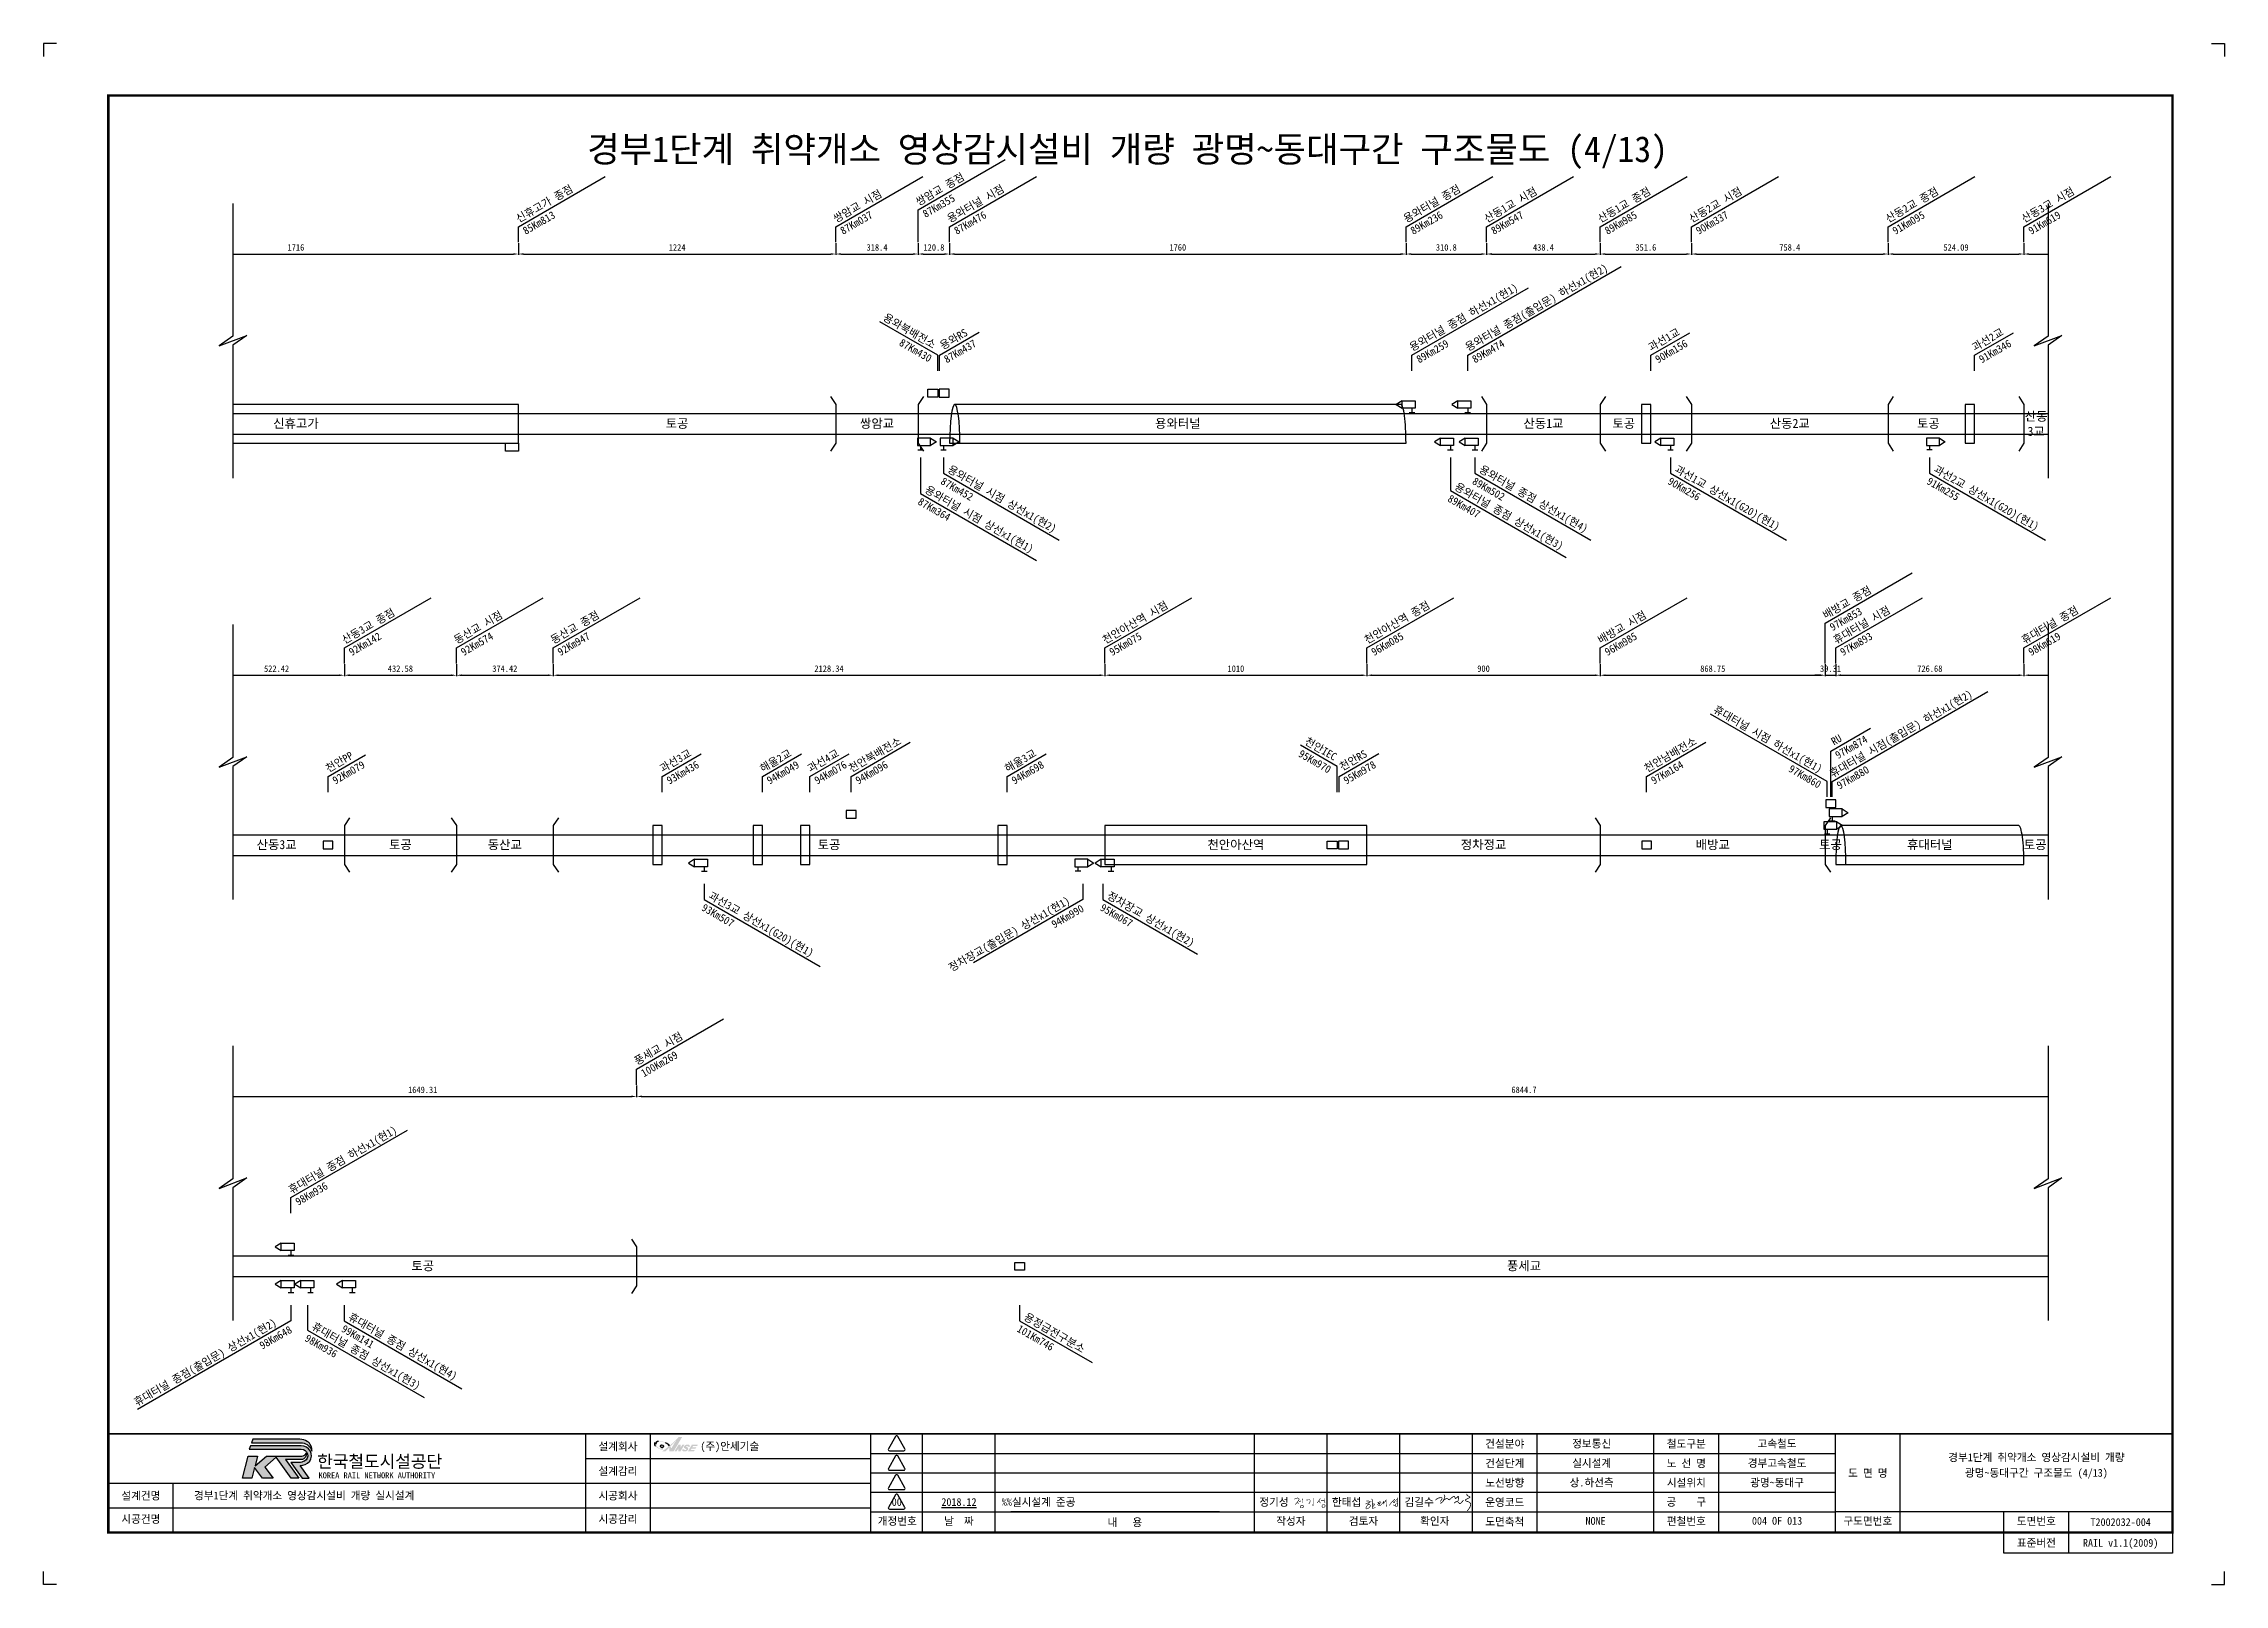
# Paper-space layout '4' of a CAD drawing. Header units: millimetres. Extents: x 0 to 841, y 0 to 594.
# The model-space entities are those that its viewports show. They can reach past a viewport. Long polylines and large blocks are cut down to what shows.
import ezdxf
from ezdxf.enums import TextEntityAlignment as Align

# ---------------------------------------------------------------- set-up
doc = ezdxf.new("R2010")
doc.units = ezdxf.units.MM
doc.header["$LTSCALE"] = 10
doc.header["$PDMODE"] = 35
for name, color, linetype in [('TI-RAIL-GUID', 3, 'Continuous'), ('TN-LEAL', 1, 'Continuous'), ('TN-LEAT', 3, 'Continuous'), ('TT-LEAL', 1, 'Continuous'), ('TT-TEXT', 3, 'Continuous'), ('TX-BORD', 7, 'Continuous'), ('TX-PAPR', 2, 'Continuous'), ('TZ-BASE', 252, 'Continuous'), ('TZ-DIMS', 1, 'Continuous')]:
    doc.layers.add(name, color=color, linetype=linetype)
doc.styles.add('KORAIL', font='GulimChe.ttf')
doc.styles.get("Standard").update_dxf_attribs({"font": 'GulimChe.ttf'})
doc.styles.add('TB_TEXT', font='GulimChe.ttf')
doc.styles.add('TB_WBTXT', font='GulimChe.ttf')
doc.dimstyles.new('ISO-25', dxfattribs={"dimtxt": 2.5, "dimasz": 2, "dimexe": 0.3, "dimexo": 0.3, "dimgap": 1.25, "dimtad": 1, "dimdec": 0, "dimlunit": 6, "dimtxsty": 'Standard', "dimcen": 1, "dimdle": 0.3, "dimclrd": 1, "dimclre": 1, "dimclrt": 3, "dimaunit": 1, "dimadec": 0, "dimazin": 0, "dimtfac": 1, "dimtdec": 0, "dimtix": 1, "dimtmove": 2, "dimatfit": 3, "dimfxl": 0, "dimtvp": 2, "dimarcsym": 0})

psp = doc.layouts.new('4')

msp = doc.modelspace()

# ---------------------------------------------------------------- texts
at = {"layer": 'TN-LEAT'}
for s, rotation, p in [('쌍암교 종점', 29.99999999986329, (20778.2176310967, 6527.041716602582)), ('신휴고가 종점', 29.99999999986329, (20624.0176310967, 6520.532955762503)), ('쌍암교 시점', 29.99999999986329, (20746.4176310967, 6520.532955762503)), ('87Km355', 30.00000000012663, (20780.88172684138, 6522.427367416564)), ('용와터널 시점', 29.99999999986329, (20790.3176310967, 6520.532955762503)), ('용와터널 종점', 29.99999999986329, (20966.3176310967, 6520.532955762503)), ('산동1교 시점', 29.99999999986329, (20997.4176310967, 6520.532955762503)), ('산동1교 종점', 29.99999999986329, (21041.2176310967, 6520.532955762503)), ('산동2교 시점', 29.99999999986329, (21076.4176310967, 6520.532955762503)), ('산동2교 종점', 29.99999999986329, (21152.2176310967, 6520.532955762503)), ('산동3교 시점', 29.99999999986329, (21204.6176310967, 6520.532955762503)), ('85Km813', 30.00000000012663, (20626.68172684138, 6515.918606576485)), ('87Km037', 30.00000000012663, (20749.08172684138, 6515.918606576485)), ('87Km476', 30.00000000012663, (20792.98172684138, 6515.918606576485)), ('89Km236', 30.00000000012663, (20968.98172684138, 6515.918606576485)), ('89Km547', 30.00000000012663, (21000.08172684138, 6515.918606576485)), ('89Km985', 30.00000000012663, (21043.88172684138, 6515.918606576485)), ('90Km337', 30.00000000012663, (21079.08172684138, 6515.918606576485)), ('91Km095', 30.00000000012663, (21154.88172684138, 6515.918606576485)), ('91Km619', 30.00000000012663, (21207.28172684138, 6515.918606576485)), ('용와터널 종점(출입문) 하선x1(현2)', 29.99999999961213, (20990.11763109668, 6470.983622632878)), ('용와터널 종점 하선x1(현1)', 29.99999999961213, (20968.61763109668, 6470.983622632878)), ('용와북배전소', 330.0000000005375, (20765.75298970457, 6483.236947100755)), ('용와RS', 29.99999999947807, (20787.52643060131, 6471.623788325334)), ('과선1교', 29.99999999961213, (21060.71774022832, 6470.983622632878)), ('과선2교', 29.99999999961213, (21185.56402621952, 6470.983622632878)), ('87Km430', 329.9999999997511, (20771.94722827637, 6473.508236212849)), ('87Km437', 30.00000000024858, (20789.08172684141, 6466.369273446836)), ('89Km259', 30.00000000024594, (20971.28172684139, 6466.36927344683)), ('89Km474', 30.00000000024594, (20992.78172684139, 6466.36927344683)), ('90Km156', 30.00000000024594, (21063.38183597303, 6466.36927344683)), ('91Km346', 30.00000000024594, (21188.22812196422, 6466.36927344683)), ('용와터널 시점 상선x1(현2)', 329.9999999998092, (20790.6176310967, 6424.700843421817)), ('용와터널 종점 상선x1(현4)', 329.9999999998092, (20995.6176310967, 6424.700843421817)), ('과선1교 상선x1(G20)(현1)', 329.9999999998092, (21071.0176310967, 6424.700843421817)), ('과선2교 상선x1(G20)(현1)', 329.9999999998092, (21170.9176310967, 6424.700843421817)), ('용와터널 시점 상선x1(현1)', 329.9999999998092, (20781.8176310967, 6416.849022823635)), ('87Km452', 330.0000000002223, (20787.95353535202, 6420.086494235797)), ('용와터널 종점 상선x1(현3)', 329.9999999998092, (20986.1176310967, 6417.995004384795)), ('89Km502', 330.0000000002223, (20992.95353535202, 6420.086494235797)), ('90Km256', 330.0000000002223, (21068.35353535202, 6420.086494235797)), ('91Km255', 330.0000000002223, (21168.25353535202, 6420.086494235797)), ('87Km364', 330.0000000002223, (20779.15353535202, 6412.234673637615)), ('89Km407', 330.0000000002223, (20983.45353535202, 6413.380655198775)), ('배방교 종점', 29.99999999986329, (21128.0176310967, 6367.729076426953)), ('산동3교 종점', 29.99999999986329, (20556.9176310967, 6358.145895714621)), ('동산교 시점', 29.99999999986329, (20600.1176310967, 6358.145895714621)), ('동산교 종점', 29.99999999986329, (20637.4176310967, 6358.145895714621)), ('천안아산역 시점', 29.99999999986329, (20850.2176310967, 6358.145895714621)), ('천안아산역 종점', 29.99999999986329, (20951.2176310967, 6358.145895714621)), ('배방교 시점', 29.99999999986329, (21041.2176310967, 6358.145895714621)), ('97Km853', 30.00000000012663, (21130.68172684138, 6363.114727240936)), ('휴대터널 시점', 29.99999999986329, (21132.0176310967, 6358.145895714621)), ('휴대터널 종점', 29.99999999986329, (21204.6176310967, 6358.145895714621)), ('92Km142', 30.00000000012663, (20559.58172684138, 6353.531546528604)), ('92Km574', 30.00000000012663, (20602.78172684138, 6353.531546528604)), ('92Km947', 30.00000000012663, (20640.08172684138, 6353.531546528604)), ('95Km075', 30.00000000012663, (20852.88172684138, 6353.531546528604)), ('96Km085', 30.00000000012663, (20953.88172684138, 6353.531546528604)), ('96Km985', 30.00000000012663, (21043.88172684138, 6353.531546528604)), ('97Km893', 30.00000000012663, (21134.68172684138, 6353.531546528604)), ('98Km619', 30.00000000012663, (21207.28172684138, 6353.531546528604)), ('휴대터널 시점 하선x1(현1)', 330.0000000005013, (21085.95072508358, 6332.103035163287)), ('휴대터널 시점(출입문) 하선x1(현2)', 29.99999999961213, (21130.71763109668, 6306.684817078542)), ('과선3교', 29.99999999961213, (20679.49157431696, 6308.596562584997)), ('해울2교', 29.99999999961213, (20718.11530126974, 6308.596562584997)), ('과선4교', 29.99999999961213, (20736.46863010192, 6308.596562584997)), ('천안북배전소', 29.99999999961213, (20752.31763109668, 6308.596562584997)), ('해울3교', 29.99999999961213, (20812.51763109668, 6308.596562584997)), ('95Km970', 329.9999999997508, (20925.93340872204, 6315.021293307815)), ('천안IEC', 330.0000000005579, (20928.31420360319, 6319.799206323461)), ('천안RS', 29.99999999947807, (20941.62643060131, 6309.236728277452)), ('천안남배전소', 29.99999999961213, (21059.11763109668, 6308.596562584997)), ('RU', 29.9999999994509, (21131.22643060131, 6319.033458748474)), ('97Km874', 30.00000000024906, (21132.78172684141, 6313.778943869977)), ('천안PP', 29.99999999961213, (20550.61763109668, 6308.596562584997)), ('92Km079', 30.00000000024594, (20553.28172684139, 6303.982213398947)), ('93Km436', 30.00000000024594, (20682.15567006167, 6303.982213398948)), ('94Km049', 30.00000000024594, (20720.77939701445, 6303.982213398948)), ('94Km076', 30.00000000024594, (20739.13272584663, 6303.982213398948)), ('94Km096', 30.00000000024594, (20754.98172684139, 6303.982213398947)), ('94Km698', 30.00000000024594, (20815.18172684139, 6303.982213398948)), ('95Km978', 30.00000000024858, (20943.18172684141, 6303.982213398955)), ('97Km164', 30.00000000024594, (21061.78172684139, 6303.982213398947)), ('97Km860', 329.9999999997531, (21114.93340872208, 6309.21740938191)), ('97Km880', 30.00000000024594, (21133.38172684139, 6302.070467892492)), ('과선3교 상선x1(G20)(현1)', 329.9999999998092, (20698.4176310967, 6260.313783373935)), ('정차장교(출입문) 상선x1(현1)', 30.00000000023579, (20790.87837334363, 6231.793836565227)), ('정차장교 상선x1(현2)', 329.9999999998092, (20852.1176310967, 6260.313783373935)), ('93Km507', 330.0000000002223, (20695.75353535202, 6255.699434187914)), ('94Km990', 29.99999999968727, (20830.56160021137, 6248.552492698624)), ('95Km067', 330.0000000002223, (20849.45353535202, 6255.699434187914)), ('풍세교 시점', 29.99999999986329, (20669.61763109669, 6195.75883566674)), ('100Km269', 30.00000000012663, (20672.28172684138, 6191.144486480723)), ('휴대터널 종점 하선x1(현1)', 29.99999999961213, (20536.31763109668, 6146.209502537115)), ('98Km936', 30.00000000024594, (20538.98172684139, 6141.595153351067)), ('휴대터널 종점 상선x1(현4)', 329.9999999998092, (20559.51763109669, 6097.926723326054)), ('용정급전구분소', 329.9999999998092, (20820.01763109669, 6097.926723326054)), ('휴대터널 종점(출입문) 상선x1(현2)', 30.00000000023579, (20476.69950146459, 6064.338292474757)), ('98Km648', 29.99999999968727, (20525.14432576848, 6086.155459246487)), ('98Km936', 330.0000000002223, (20542.75353535201, 6089.683036161892)), ('휴대터널 종점 상선x1(현3)', 329.9999999998092, (20545.41763109669, 6094.297385347912)), ('99Km141', 330.0000000002223, (20556.85353535201, 6093.312374140034)), ('101Km746', 330.0000000002223, (20817.35353535201, 6093.312374140034))]:
    msp.add_text(s, height=3, rotation=rotation, dxfattribs=at).set_placement(p, align=Align.MIDDLE_LEFT)
at = {"layer": 'TT-TEXT', "char_height": 2.5, "attachment_point": 5}
for s, insert in [('1716', (20538.84700067086, 6509.782217173837)), ('522.42', (20531.39700067086, 6347.393494891913)), ('1649.31', (20587.74700067086, 6185.008097078075)), ('6844.7', (21012.44700067086, 6185.008097078075))]:
    msp.add_mtext(s, dxfattribs=dict(at, insert=insert))
at = {"layer": 'TT-TEXT', "char_height": 3.5, "width": 169.6580000000031, "attachment_point": 5}
for s, insert in [('신휴고가', (20538.84700067086, 6441.778631001943)), ('토공', (20685.84700067086, 6441.778631001943)), ('쌍암교', (20762.94700067087, 6441.778631001943)), ('용와터널', (20878.94700067086, 6441.778631001943)), ('산동1교', (21019.94700067087, 6441.778631001943)), ('토공', (21050.90262782158, 6441.778631001943)), ('산동2교', (21114.94700067087, 6441.778631001943)), ('토공', (21168.39743111269, 6441.778631001943)), ('산동\\P3교', (21209.96404183734, 6441.778631001943)), ('산동3교', (20531.39700067086, 6279.391570954062)), ('토공', (20579.14700067086, 6279.391570954062)), ('동산교', (20619.39700067086, 6279.391570954062)), ('토공', (20744.44700067087, 6279.391570954062)), ('천안아산역', (20901.34700067086, 6279.391570954062)), ('정차정교', (20996.84700067086, 6279.391570954062)), ('배방교', (21085.24700067086, 6279.391570954062)), ('토공', (21130.64700067086, 6279.391570954062)), ('휴대터널', (21168.94700067087, 6279.391570954062)), ('토공', (21209.59523706981, 6279.391570954062)), ('토공', (20587.74700067086, 6117.00451090618)), ('풍세교', (21012.44700067086, 6117.00451090618))]:
    msp.add_mtext(s, dxfattribs=dict(at, insert=insert))

# ---------------------------------------------------------------- blocks, each defined once
blk = doc.blocks.new('CXGLOGO-UNIT-KRNA-COLOR')
h = blk.add_hatch(color=166)
edge = h.paths.add_edge_path()
edge.add_arc((15.28417689820614, 4.197971711554786), 10.03249121347428, 59.1949703415619, 87.69044676991336)
edge.add_line((15.68847017159848, 14.22231343046722), (-14.58077318344994, 14.22231343046721))
edge.add_line((-14.58077318344994, 14.22231343046721), (-15.38071509633542, 11.90443236177839))
edge.add_line((-15.38071509633542, 11.90443236177838), (17.29224835930017, 11.90443236177838))
edge.add_arc((16.40496972615716, 4.82896358839912), 7.130885059787258, 14.433821095270389, 82.85230065833838, ccw=False)
edge.add_arc((17.20694736578605, 7.54275202069023), 6.175229065316809, 351.2787629966358, 418.6250231312662)
h = blk.add_hatch(color=166)
edge = h.paths.add_edge_path()
edge.add_line((-17.61769675105171, 3.377942272720972), (-11.56956172773232, 3.377942272720972))
edge.add_line((-11.56956172773232, 3.377942272720972), (-13.06088283087658, -2.830666747647513))
edge.add_line((-13.06088283087658, -2.830666747647527), (-5.769980558596217, 3.377942272720958))
edge.add_line((-5.769980558596217, 3.377942272720972), (16.93123742055946, 3.377942272720972))
edge.add_arc((16.51030444220336, 6.725367535210978), 3.373787257700758, 277.1672263052953, 339.2535510486157)
edge.add_arc((16.45098397643309, 4.507891306077056), 3.373015256171217, -86.06112926190627, 17.64403893110699, ccw=False)
edge.add_line((16.68268356637617, 1.142843428500271), (6.409140098785116, 1.142843428500271))
edge.add_line((6.409140098785116, 1.142843428500271), (15.02566023076918, -10.69490487547505))
edge.add_line((15.02566023076918, -10.69490487547505), (10.13744184566804, -10.69490487547505))
edge.add_line((10.13744184566804, -10.69490487547505), (0.3610050754658971, 2.715690841901562))
edge.add_line((0.3610050754658971, 2.715690841901562), (-6.929897196814466, -3.65848103617185))
edge.add_line((-6.929897196814437, -3.65848103617185), (-1.378868870883991, -10.77768656953279))
edge.add_line((-1.37886887088402, -10.77768656953279), (-8.338366678238344, -10.77768656953279))
edge.add_line((-8.338366678238344, -10.77768656953279), (-13.4751389175226, -3.989607281991979))
edge.add_line((-13.4751389175226, -3.989607281991979), (-15.13216124215234, -10.77768656953279))
edge.add_line((-15.13216124215234, -10.77768656953279), (-21.18029626547153, -10.77768656953279))
edge.add_line((-21.18029626547153, -10.77768656953279), (-17.61769675105171, 3.377942272720972))
h = blk.add_hatch(color=46)
edge = h.paths.add_edge_path()
edge.add_arc((15.3626483023003, 5.48570984433232), 6.164693250607485, 269.17804811812107, 301.54981839904974, ccw=False)
edge.add_line((15.27421408495229, -0.6783490670739951), (9.806037380742026, -0.6783490670739951))
edge.add_line((9.806037380742026, -0.6783490670739951), (17.17979127474254, -10.77768656953279))
edge.add_line((17.17979127474254, -10.77768656953279), (21.73660418394024, -10.77768656953279))
edge.add_line((21.73660418394024, -10.77768656953279), (15.85417240406139, -2.747885053589869))
edge.add_arc((15.50069825419408, 6.106947076098479), 8.86188445081437, 272.2859642479671, 317.0311776740321)
edge.add_arc((16.77008453705079, 3.680403470492848), 6.344758436319061, 325.2804642959406, 452.1313992745275)
edge.add_line((16.53411436829055, 10.02077236312815), (-16.03079960796163, 10.02077236312815))
edge.add_line((-16.03079960796163, 10.02077236312815), (-16.80918251026026, 7.765359858336168))
edge.add_line((-16.80918251026026, 7.765359858336168), (16.59983295563342, 7.765359858336154))
edge.add_arc((16.75941961683799, 3.778496836779979), 3.990055720799702, -62.719327377700324, 92.29221905133511, ccw=False)
at = {"color": 166}
for points in [[(20.42199890129865, 12.81502834436029, 0.1249796640422548), (15.68847017159848, 14.22231343046724), (-14.58077318344996, 14.22231343046722), (-15.38071509633542, 11.9044323617784), (17.2922483593002, 11.9044323617784, -0.3077284353953781), (23.31077690880468, 6.606419323991801, 0.3026142877980904)], [(-17.61769675105171, 3.377942272720986), (-11.56956172773232, 3.377942272720986), (-13.06088283087658, -2.830666747647513), (-5.769980558596217, 3.377942272720986), (16.93123742055948, 3.377942272720986, 0.2777302179227986), (19.66532577266452, 5.530260483704993, -0.48614111596212), (16.6826835663762, 1.142843428500271), (6.409140098785088, 1.142843428500271), (15.0256602307692, -10.69490487547505), (10.13744184566806, -10.69490487547505), (0.3610050754658971, 2.715690841901576), (-6.929897196814466, -3.65848103617185), (-1.37886887088402, -10.77768656953279), (-8.338366678238344, -10.77768656953279), (-13.4751389175226, -3.989607281991979), (-15.13216124215234, -10.77768656953279), (-21.18029626547153, -10.77768656953279)]]:
    blk.add_lwpolyline(points, format="xyb", close=True, dxfattribs=at)
at = {"color": 46}
blk.add_lwpolyline([(18.58826075616648, 0.2322474459183752, -0.1421954075661556), (15.27421408495229, -0.6783490670739809), (9.806037380742026, -0.6783490670739809), (17.17979127474257, -10.77768656953279), (21.73660418394027, -10.77768656953279), (15.85417240406142, -2.747885053589869, 0.1977569199555539), (21.98515803812353, 0.06668405780308717, 0.6179196503906048), (16.53411436829057, 10.02077236312816), (-16.03079960796163, 10.02077236312816), (-16.80918251026026, 7.765359858336183), (16.59983295563345, 7.765359858336168, -0.8026676882342173)], format="xyb", close=True, dxfattribs=at)
blk = doc.blocks.new('CXGLOGO-KRNA-COLOR')
blk.add_blockref('CXGLOGO-UNIT-KRNA-COLOR', (0, 0))
at = {"color": 166, "style": 'KORAIL'}
for s, height, p in [('한국철도시설공단', 8, (26.79254854174661, -4.014001240246074)), ('KOREA RAIL NETWORK AUTHORITY', 3.75, (27.68298465443854, -10.84773395970956))]:
    blk.add_text(s, height=height, dxfattribs=at).set_placement(p)
blk = doc.blocks.new('TXBLKA1-KRNAH')
at = {"layer": 'TX-BORD'}
h = blk.add_hatch(color=5, dxfattribs=at)
h.paths.add_polyline_path([(241.4063994686259, 53.44357285287721, 0.09642523414859705), (239.8506934763151, 54.59052834021374, 0.1233003788176915), (237.0705790972156, 55.37087359688543, 0.1079585573176012), (236.1834424471365, 55.25226173167918, 0.1479744967632781), (235.6317904149444, 54.71303053627582, 0.1467707650542255), (235.6000173035824, 53.85809466932704, 0.1668668906340415), (235.9240033840709, 53.3198987341905, 0.0840022519223122), (237.2964639736071, 52.29423785892604, 0.1250036223900326), (238.5997891564666, 51.9782219609117, 0.3243163253186445), (238.8993024140427, 52.1639993076975, 0.1812316841994872), (238.7988334253286, 52.76569717236617, -0.1762058791554287), (238.4060635148327, 52.66266980407688, -0.165955170282396), (238.425063548072, 52.37462073958824, -0.236090646811862), (238.1064143325348, 52.2743474617775, -0.1631967750734685), (237.1969485109004, 52.59840986077869, -0.211158794338377), (236.1112304448902, 54.02851277376504, -0.492063391591903), (237.1475978824753, 55.14159694789325, -0.264031753096197), (241.0109672421808, 53.11843606192538, -0.02330173323123221), (238.5104170231068, 51.28037746509509), (239.7464833621825, 51.28037746509509, 0.0347521230900015), (241.2386960682733, 52.65495257782658, -0.03845698336544384), (241.2873555266186, 51.28037746509506), (242.9664766844477, 51.28037746509509), (246.2480438904029, 56.80359968731734), (244.8822547063401, 56.80359968731732, -0.03632676023315431)])
h.paths.add_polyline_path([(242.0833795161043, 52.45582058973039), (241.6632429330507, 53.15953497372085, 0.03885019715927752), (244.0622135564541, 55.69276929772922)], flags=16)
h = blk.add_hatch(color=3, dxfattribs=at)
h.paths.add_polyline_path([(244.7924766844477, 51.28037746509516), (245.6064766844477, 51.28037746509516), (247.1357930234035, 53.85437746509512), (246.3217930234036, 53.85437746509512), (245.6397930234035, 52.70649984469454), (245.6397930234036, 53.8543774650951), (244.8257930234035, 53.85437746509513), (243.2964766844477, 51.28037746509511), (244.1104766844476, 51.28037746509511), (244.7924766844477, 52.42825508549571)])
h.paths.add_polyline_path([(247.7250968136725, 51.85435631423226, -0.2067005137707306), (247.1989352585047, 51.8073780813753, -0.3160270247789446), (247.0559488362285, 51.95158075908114, -0.03122541720630437), (247.0592218421318, 52.07237746509513), (246.3630355579726, 52.07237746509513, 0.483425717641843), (246.5161218719088, 51.35490450600067, 0.2038381155352339), (248.0368760640848, 51.4274591764632, 0.0797617688049846), (248.4319833208896, 51.79609764116977, 0.1723780745963488), (248.5790747301409, 52.30251099870635, 0.2215943035447014), (248.2992423273413, 52.81134193875869, 0.03844888053770572), (247.8706275260423, 53.02247861766765, -0.563174447129383), (247.8875138162585, 53.33800498238254, -0.2767727358270014), (248.2936286718885, 53.37017261532333, -0.3126275340550531), (248.421069443198, 53.08437746509512), (249.2083052296988, 53.08437746509512, 0.143900912874409), (249.1699902753837, 53.4756539916308, 0.1692487514255952), (248.8265357881816, 53.82067536417077, 0.1192157251017893), (248.044155149257, 53.88662052032796, 0.1676214941509024), (247.2366198436389, 53.47253802661655, 0.258991357786227), (246.9426491228063, 52.73639125105757, 0.2082459506505788), (247.3039148058284, 52.43556169179829, -0.0226445698384808), (247.7370988649366, 52.19640682992101, -0.5881030024955343)])
h.paths.add_polyline_path([(249.5632536799511, 51.83037746509512), (249.8246752763538, 52.27037746509513), (251.3646752763537, 52.27037746509513), (251.7175944314973, 52.86437746509515), (250.1775944314974, 52.86437746509514), (250.4390160279001, 53.3043774650951), (251.9790160279002, 53.30437746509514), (252.3057930234035, 53.85437746509513), (249.9957930234035, 53.85437746509511), (248.4664766844477, 51.28037746509514), (250.7764766844476, 51.28037746509514), (251.103253679951, 51.83037746509517)])
h.paths.add_polyline_path([(239.0548122739692, 53.25414133625151, 1), (237.8668122739692, 53.25414133625151, 1)])
at = {"layer": 'Defpoints', "color": 1}
blk.add_line((836.0020000199921, 593.9999999999998), (840.9999999999999, 593.9999999999998), dxfattribs=at)
for points in [[(4.997999980007762, 593.9999999999997), (0, 593.9999999999997), (0, 589.0020000199917)], [(836.0020000199921, 593.9999999999998), (840.9999999999999, 593.9999999999998), (840.9999999999999, 589.0020000199918)], [(4.997999980007762, 0), (0, 0), (0, 4.99799998000799)], [(836.002000019992, 0), (841, 0), (841.0000000000005, 4.997999980008444)]]:
    blk.add_lwpolyline(points, dxfattribs=at)
at = {"layer": 'TX-BORD'}
for p, q in [((234, 19.99999999999951), (234, 57.99999999999968)), ((319, 50.49999999999934), (549.5, 50.49999999999855)), ((339, 19.99999999999923), (339, 57.99999999999974)), ((367, 19.99999999999911), (367, 57.99999999999974)), ((466.9999999999999, 20.0000000000004), (466.9999999999999, 57.99999999999875)), ((494.9999999999999, 20.00000000000028), (494.9999999999999, 57.99999999999852)), ((523, 20.0000000000004), (523, 57.99999999999847)), ((549.5, 50.49999999999855), (691, 50.49999999999812)), ((576, 20.00000000000031), (576, 57.99999999999849)), ((621, 20.00000000000118), (621, 57.99999999999839)), ((646, 20.0000000000001), (646, 57.99999999999828)), ((716, 19.9999999999979), (716.0000000000001, 57.99999999999795)), ((209, 48.49999999999962), (319, 48.49999999999928)), ((319, 42.99999999999934), (549.5, 42.99999999999855)), ((549.5, 42.99999999999855), (691, 42.99999999999812)), ((25, 39.00000000000006), (319, 38.99999999999928)), ((50, 19.99999999999988), (50, 38.99999999999997)), ((319, 35.49999999999934), (549.5, 35.49999999999855)), ((549.5, 35.49999999999855), (691, 35.49999999999812)), ((25, 29.50000000000006), (319, 29.49999999999928)), ((319, 27.99999999999934), (691, 27.99999999999812)), ((453.4999999999999, 27.99999999999879), (373, 27.99999999999919)), ((821, 27.99999999999812), (691, 27.99999999999812)), ((756, 19.99999999999791), (755.9999999999999, 27.99999999999812)), ((781, 11.99999999999773), (781, 27.99999999999812))]:
    blk.add_line(p, q, dxfattribs=at)
at = {"layer": 'TX-BORD', "const_width": 1}
blk.add_lwpolyline([(821, 19.99999999999773), (25, 20), (25, 573.9999999999997), (820.9999999999998, 573.9999999999997)], close=True, dxfattribs=at)
at = {"layer": 'TX-BORD'}
for points, const_width in [([(25.00000000000011, 58), (821, 57.99999999999773)], 0.5), ([(209, 19.99999999999974), (209, 57.99999999999968)], 0.5), ([(209, 19.99999999999972), (209, 57.99999999999966)], 0.5), ([(319, 19.99999999999927), (319, 57.99999999999813)], 0.5), ([(551, 20.00000000000139), (551, 57.99999999999861)], 0.5), ([(691, 20.00000000000011), (691, 57.99999999999807)], 0.5), ([(540.0438340639046, 34.3803068353175), (540.11995552646, 34.42920742965808), (540.2450124572658, 34.40204081703237), (540.3156957032031, 34.29880613292246), (540.3537564344804, 34.08147063836296), (540.3537564344804, 33.87500213466106), (540.2721984515699, 33.42946415468478), (540.114519006104, 32.96219219299363), (539.8644068407532, 32.40255340256786), (539.7851552137292, 32.22522382475771), (539.6197311957583, 32.00591601693205), (539.2717497901674, 31.6310117484933), (538.8693963959688, 31.32130856068138), (538.6138460140003, 31.29414194805568), (538.8693963959688, 31.32130856068138), (539.2717497901674, 31.6310117484933), (539.6197311957583, 32.00591601693205), (539.7851552137292, 32.22522382475771), (540.1253937430781, 32.5872887890728), (540.5766826055276, 32.89155848145597), (540.843106028208, 33.03282676904919), (541.1901918073565, 33.09594349685509), (541.4275752211472, 33.04263645443169), (541.5956120436151, 32.92269496059069), (541.7583141214598, 32.79209223116848), (541.9183479788614, 32.65882419285097), (542.046375064783, 32.61884369490397), (542.1557313926521, 32.6694862929501), (542.609194863244, 33.04905463582602), (543.0074770635526, 33.38243389252901), (543.5569339071824, 33.84235279921839), (543.6929130361184, 33.93162028090185), (543.8891773578823, 33.9913100594828), (544.0641077899375, 33.94014702161999), (544.1451738568101, 33.83355714327629), (544.2219721279832, 33.65874901659745), (544.2859704045843, 33.48394175443676), (544.3585025763207, 33.2835525410857), (544.4353025437565, 33.12579962487908), (544.5718329920935, 33.10021767368883), (544.7168973355667, 33.19828081131439), (545.0027599230768, 33.44556925991029), (545.2075581399761, 33.62464032468907), (545.4123546606131, 33.82929334065821), (545.5026551789108, 33.96567883076821), (545.592253444657, 33.91451492838738), (545.6818517104027, 33.65869887455543), (545.6349195278115, 33.17691252069986), (545.5837195495212, 32.72923399423487), (545.5539588204481, 32.46901436557815), (545.430123007174, 32.13233015679955)], 0.3), ([(548.8009505203765, 34.89717273475961), (548.8838010550851, 34.56600702387473), (549.004310306929, 34.28752676699426), (549.4486852046455, 34.02409949697224), (549.8629344856629, 33.81335768095451), (550.0111487880447, 33.67184300574061), (550.0185377061941, 33.50569648458296), (549.9150843707864, 33.43923839483071), (549.6379795850232, 33.30632135080819), (549.2648103820018, 33.13279098168633), (548.7549360156361, 32.84111126447058), (548.4948293250661, 32.69231412745788), (548.3485149846786, 32.5752780409438), (548.3041780832557, 32.48297432202085), (548.2967891651058, 32.40543916354491), (548.3300409930423, 32.30944395289876), (548.3854629679515, 32.2429849986286), (548.5198255931957, 32.14712551730341), (548.7563523945744, 32.0637038559835), (548.9696912916586, 31.97564751383734), (549.3731777890077, 31.86905417742176), (549.6792716957946, 31.73465275604829), (549.9018857545964, 31.58634815671385), (550.1013102128416, 31.40096783980473), (550.2497569031445, 31.15356613935492), (550.3054112659763, 30.98208900040688), (550.323961589412, 30.82914972024608), (550.3193240085527, 30.64376940333696), (550.2265469474416, 30.18354499212083), (550.013208050357, 29.68765143406372), (549.6143591338675, 29.05735645463315), (549.2433357025309, 28.58927011701612), (549.0578239868626, 28.36217853718815)], 0.3), ([(483.4746537676539, 31.73530880915883), (483.9870579694164, 31.04096279074536)], 0.216), ([(492.4186268744729, 33.17371621525104), (491.1246310992066, 31.35695006399524)], 0.216), ([(491.7716289868397, 32.26533313962315), (492.3822791560674, 31.29881351023268)], 0.216), ([(510.0847692064652, 32.17889342478362), (511.2898248548906, 32.0799192066987), (511.3639435134995, 31.94568918270465), (511.3639435134995, 31.6864864326934), (509.7796550573546, 30.98293630091705), (511.3639435134995, 31.6864864326934), (512.0032182210288, 31.94568918270465), (511.3639435134995, 31.6864864326934), (510.5594402161985, 30.62645889412467), (510.1815582194716, 29.99717215574497), (509.9963217351192, 29.61960000649449), (509.9592743247357, 29.38269204855541), (509.9963217351192, 29.21981777768055), (510.0852351795006, 29.1235737454964), (510.2111960342651, 29.09396021755944), (510.5223933733822, 29.11617056267952), (511.2262913328394, 29.61219655812116), (511.441165631985, 29.87131459562379), (511.648630903108, 30.15264297824642), (511.6338117119271, 30.4413745436861), (511.5745360823403, 30.61165226293438), (511.4337566039624, 30.73010637468206), (511.1225592648456, 30.7671230854359), (510.5594402161985, 30.62645889412467)], 0.216), ([(512.0038720589549, 32.91420968511082), (512.3712614326499, 32.70106212531223), (512.4542199573118, 32.20371764207772), (512.4068150049955, 30.948515138942), (512.3475586727076, 29.57489729530061), (512.3831128126211, 29.36174946994548), (512.5253276695702, 29.3262249209052), (512.7505016187489, 29.36174946994548), (513.0823368525308, 29.44464026141064), (513.6156438431175, 29.59858015095651)], 0.216), ([(512.4068150049955, 30.948515138942), (513.0823368525308, 31.01956423702263), (513.2245522770477, 30.98403968798227), (513.141593184818, 30.60511054525328), (512.3475586727076, 29.57489729530061)], 0.216), ([(514.4025422835824, 31.42615022645525), (514.6709654547892, 31.50464871417575), (515.5744372248494, 32.00180438677164), (514.6709654547892, 31.50464871417575), (514.7888095246793, 31.05982492413293), (514.2519637498336, 30.70004133949146), (514.7888095246793, 31.05982492413293), (515.554796546534, 31.49810699649481), (514.8608253451679, 30.48417102937299), (515.050685235547, 30.28138362350348), (515.3125609464145, 30.28138362350348), (515.7250157585977, 30.59537677771636), (516.7463315985484, 31.72051902429454), (516.7594253840916, 32.15225937897525), (516.7463315985484, 31.72051902429454), (516.7594253840916, 31.13178169417249), (517.6956316180105, 32.51204322917302), (517.8003819023572, 29.92160003886201)], 0.216), ([(521.1021032857618, 32.86356986699877), (519.8664523359274, 31.7021746500277), (518.9449500769578, 30.40476008967745), (519.8664523359274, 31.7021746500277), (520.484277810845, 32.28287225851315), (520.400505110398, 31.83819399340688), (520.4947497176574, 31.56615530664835), (520.7251248567238, 31.4824511157655), (521.0811600397045, 31.6812485359179), (521.0183303015315, 31.95328722267643), (522.0550204138183, 32.9891262861014), (522.0550204138183, 33.45996212745571), (522.0550204138183, 32.9891262861014), (522.065492036847, 31.97421307122969), (522.075963659876, 31.64985949753137), (521.7722865920397, 31.90097207018002), (522.075963659876, 31.64985949753137), (522.180679890164, 31.12670850368049), (522.180679890164, 30.36290786145759), (522.0969069059337, 30.05948040186907), (521.7094568538666, 29.97577621098621), (521.4162519766271, 30.02809109792609), (521.2487060081656, 30.23735170791158), (521.2801208772523, 30.68726143515624), (521.4581384687425, 31.0116152744111), (521.8665311992992, 31.06393042690752), (522.180679890164, 31.06393042690752)], 0.216), ([(521.2644134427092, 30.46230657153391), (520.986915432445, 30.45707497661724), (520.5785227018879, 30.55124235733327), (520.3900334873692, 30.69772462498941)], 0.216), ([(536.73544596234, 32.38807099756824), (537.040321952866, 32.72735280313648), (537.352127174486, 32.97662099787911), (537.6500739339192, 33.15664821953047), (537.9757376177251, 33.30897887904192), (538.4261223724213, 33.41284120319645), (538.8141457435411, 33.44053776533659), (539.139809427347, 33.39899248986754), (539.2506720360514, 33.32282759237083), (539.2922474226104, 33.21204134381051), (539.2922474226104, 33.04586197097038), (539.2090983457545, 32.80351770063319), (539.0220158912878, 32.53347773267402), (538.8179499000478, 32.23892325992475), (538.5694158181561, 31.98196022403945)], 0.3), ([(543.9343131988023, 31.32275317020597), (544.30385070445, 31.62245561416423), (544.8072775781877, 31.89539949797793), (545.1071920017746, 31.94356611656363), (545.4981516027658, 31.73484467903725), (545.8891095074944, 31.29064237932144), (546.0390675674187, 31.18895691140997), (546.2747140087151, 31.17290108370869), (546.558561436729, 31.30669734250469), (547.59219407558, 32.48945388419091)], 0.3)]:
    blk.add_lwpolyline(points, dxfattribs=dict(at, const_width=const_width))
for points in [[(328.5826735850457, 57.05240101960221), (325.7768011598474, 52.19248741960226, 0.5773502691896272), (326.1665125915504, 51.51748741960226), (331.778257441947, 51.51748741960226, 0.5773502691896232), (332.16796887365, 52.19248741960226), (329.3620964484516, 57.05240101960221, 0.5773502691896242)], [(328.5826735850457, 49.55240101960221), (325.7768011598474, 44.69248741960226, 0.5773502691896272), (326.1665125915504, 44.01748741960226), (331.778257441947, 44.01748741960226, 0.5773502691896232), (332.16796887365, 44.69248741960226), (329.3620964484516, 49.55240101960221, 0.5773502691896242)], [(328.5826735850457, 42.05240101960221), (325.7768011598474, 37.19248741960226, 0.5773502691896272), (326.1665125915504, 36.51748741960226), (331.778257441947, 36.51748741960226, 0.5773502691896232), (332.16796887365, 37.19248741960226), (329.3620964484516, 42.05240101960221, 0.5773502691896242)], [(328.5826735850457, 34.5524010196022), (325.7768011598474, 29.69248741960226, 0.5773502691896272), (326.1665125915504, 29.01748741960226), (331.778257441947, 29.01748741960226, 0.5773502691896232), (332.16796887365, 29.69248741960226), (329.3620964484516, 34.5524010196022, 0.5773502691896242)]]:
    blk.add_lwpolyline(points, format="xyb", close=True, dxfattribs=at)
at = {"layer": 'TX-BORD', "const_width": 0.216}
for points in [[(482.2997766429035, 32.83924007331781, -0.07010333621616045), (483.4532540816784, 33.27911511265945, -0.4249109928765679), (484.1453405449432, 32.82642859344829, -0.1252330680766029), (484.132209223334, 32.61216009737056, -0.1203947383962441), (484.0510380490695, 32.47977038239607), (482.7053143704985, 30.74162519142876)], [(484.1370534270517, 31.76620666450655, -0.1743089049258575), (484.940034431545, 32.15568096012639, 0.3477639190181467)], [(485.0779663323955, 30.47331563830563, 0.3067503253748661), (484.6381127967109, 30.04912798404995, 0.1221689680318827), (484.6505932593981, 29.69148594964308, 0.3017087082704409), (484.8502782338134, 29.5209819810973, 0.1040702496572351), (485.6157377071691, 29.58752010109303, 0.2450309352176171), (485.8154226815845, 29.78297550406736, 0.1899662917741899), (485.7904617562108, 30.19883889826806, 0.2459113571953229), (485.4534933112889, 30.45667404113741, 0.06338155880473491), (485.0779663323955, 30.47331563830563, 0.7600592130847202)], [(485.6194809554968, 32.95362898697378, 0.2249317654536425), (485.358155431633, 32.71139469242382), (485.3439012974305, 31.35773351019083)], [(486.9363798409886, 32.49764599385884), (488.0266082021082, 32.6118197194212, -0.4391199072358691), (488.4211671377884, 32.33676433686978, -0.08170097248179092), (488.4107841570253, 31.97348298982628, -0.1520734404361222), (487.8916278331364, 31.00819362480392, -7.733688346523965)], [(489.760510941777, 33.05842674230863, 0.422637798844363), (489.612504489578, 32.83649570398654), (489.5599557268876, 30.22955195063052)], [(492.6294460697999, 32.16359445899457, -0.2092680189473137), (492.9070398286099, 32.36496147696526), (493.960248564726, 32.35990599904873)], [(493.4081639603505, 30.73345150534837, 0.2679728586991397), (493.0290070667726, 30.27357089625659, 0.1786376475417988), (493.1048386073936, 29.87433467642946, 0.2314117037319926), (493.4637735409323, 29.64186749829305, 0.3054062648069865), (494.1058110578634, 29.97035356522808, 0.2580434415455951), (494.1058110578634, 30.57678880419675, 0.4494740737962971), (493.4081639603505, 30.73345150534837, 2.169701409195064)], [(494.0116210861071, 33.09171224429221, 0.1187428479919756), (494.1207889083292, 31.40342203850443, -0.151621482198401)]]:
    blk.add_lwpolyline(points, format="xyb", dxfattribs=at)
at = {"layer": 'TX-BORD'}
blk.add_lwpolyline([(821, 19.99999999999773), (821, 11.99999999999773), (756, 11.99999999999773), (756, 19.9999999999979)], close=True, dxfattribs=at)
at = {"layer": 'TX-BORD', "color": 3}
blk.add_circle((238.4608122739692, 53.25414133625151), 0.593999999999997, dxfattribs=at)
at = {"layer": 'TX-BORD', "color": 5}
for centre, radius, start, end in [((237.0407774215004, 54.23260814373613), 1.4886403393355, 161.1721601774219, 194.5710813612148), ((236.5458838021515, 54.06087705755738), 0.9673593593343283, 192.1003579681142, 229.9942930882455), ((237.0580058580298, 54.18600285167751), 0.9597847714808813, 84.64387314626362, 189.4443139738101), ((237.6825041188555, 50.02110150023881), 5.057737313827633, 42.58477377381887, 64.61569817096493)]:
    blk.add_arc(centre, radius, start, end, dxfattribs=at)
at = {"layer": 'TX-BORD', "xscale": 0.6, "yscale": 0.6}
blk.add_blockref('CXGLOGO-KRNA-COLOR', (89.4110299700556, 47.41471794833096), dxfattribs=at)
at = {"layer": 'TX-BORD', "style": 'TB_TEXT'}
for s, p in [('설계회사', (221.5, 53.24999999999958)), ('건설분야', (563.5, 54.24999999999847)), ('철도구분', (633.5, 54.24999999999825)), ('설계감리', (221.5, 43.74999999999958)), ('건설단계', (563.5, 46.74999999999847)), ('노 선 명', (633.5, 46.74999999999836)), ('도 면 명', (703.5, 42.99999999999807)), ('설계건명', (37.5, 34.24999999999996)), ('시공회사', (221.5, 34.24999999999958)), ('노선방향', (563.5, 39.24999999999844)), ('시설위치', (633.5, 39.24999999999836)), ('시공건명', (37.5, 25.24999999999995)), ('시공감리', (221.5, 25.24999999999958)), ('개정번호', (329.2127044477675, 24.49999999999928)), ('날  짜', (353, 24.49999999999917)), ('내   용', (417, 23.99999999999896)), ('작성자', (480.9999999999999, 24.49999999999955)), ('검토자', (508.9999999999999, 24.49999999999943)), ('확인자', (536.5, 24.49999999999932)), ('운영코드', (563.5, 31.74999999999841)), ('도면축척', (563.5, 24.24999999999848)), ('공    구', (633.5, 31.74999999999834)), ('편철번호', (633.5, 24.4999999999992)), ('구도면번호', (703.5, 24.50757901944519)), ('도면번호', (768.5, 24.50757901944518))]:
    blk.add_text(s, height=3, dxfattribs=at).set_placement(p, align=Align.MIDDLE)
blk.add_text('표준버전', height=3, dxfattribs=at).set_placement((768.5, 15.99999999999778), align=Align.MIDDLE_CENTER)
at = {"layer": 'TX-BORD', "style": 'TB_TEXT', "flags": 1}
blk.add_attdef('TD_CLASSCODE', text='', height=3, dxfattribs=at).set_placement((25, 577.5412453576101), align=Align.MIDDLE_LEFT)
at = {"layer": 'TX-BORD'}
for tag, height, style, p in [('TB_MTITIL', 10, 'TB_WBTXT', (417.9999999999999, 553.3264135606181)), ('TB_STITL', 7, 'TB_WBTXT', (417.9999999999999, 538.3264135606181)), ('TR_RNUM4', 3, 'TB_TEXT', (329, 54.24999999999928)), ('TR_RDAT4', 3, 'TB_TEXT', (353.0000000000001, 54.24999999999917)), ('TD_FIELD', 3, 'TB_TEXT', (597, 54.24999999999835)), ('TD_RLCLASS', 3, 'TB_TEXT', (668.5, 54.24999999999814)), ('TD_DNAME_TOP', 3, 'TB_TEXT', (768.5, 48.98105525044199)), ('TR_RNUM3', 3, 'TB_TEXT', (329, 46.74999999999928)), ('TR_RDAT3', 3, 'TB_TEXT', (353.0000000000001, 46.74999999999923)), ('TD_CSTEP', 3, 'TB_TEXT', (597, 46.74999999999835)), ('TD_RLNAME', 3, 'TB_TEXT', (668.5, 46.7499999999982)), ('TD_DNAME_MAIN', 3, 'TB_TEXT', (768.5, 42.99999999999807)), ('TR_RNUM2', 3, 'TB_TEXT', (329, 39.24999999999928)), ('TR_RDAT2', 3, 'TB_TEXT', (353, 39.24999999999923)), ('TD_DIRCODE', 3, 'TB_TEXT', (597, 39.24999999999841)), ('TD_RLSECT', 3, 'TB_TEXT', (668.5, 39.2499999999982)), ('TD_DNAME_BOT', 3, 'TB_TEXT', (768.5, 36.98105525044199)), ('TR_RNUM1', 3, 'TB_TEXT', (329, 31.74999999999928)), ('TR_RDAT1', 3, 'TB_TEXT', (353, 31.74999999999923)), ('TD_SYSCODE', 3, 'TB_TEXT', (597, 31.74999999999839)), ('SCALE', 3, 'TB_TEXT', (598.5, 24.45421792919021)), ('TD_CSECT', 3, 'TB_TEXT', (668.5, 31.74999999999818)), ('TD_DWGNO', 3, 'TB_TEXT', (668.5, 24.49999999999915)), ('TD_DWGCODE_PREV', 3, 'TB_TEXT', (736, 23.99999999999801)), ('TD_DWGCODE', 3, 'TB_TEXT', (801, 23.99999999999793)), ('TD_VERSION', 3, 'TB_TEXT', (801, 15.99999999999778))]:
    blk.add_attdef(tag, text='', height=height, dxfattribs=dict(at, style=style)).set_placement(p, align=Align.MIDDLE_CENTER)
at = {"layer": 'TX-BORD', "style": 'TB_TEXT'}
for tag, p in [('TD_DCOMP', (253.2700311982203, 53.24999999999947)), ('TR_RCON4', (369.5197403258117, 54.24999999999894)), ('TR_DGN4', (468.8277370126343, 54.24999999999864)), ('TR_CHK4', (496.8277370126343, 54.24999999999852)), ('TR_APP4', (524.8277370126343, 54.24999999999841)), ('TD_DSCCOMP', (253.2700311982203, 43.74999999999941)), ('TR_RCON3', (369.5197403258117, 46.749999999999)), ('TR_DGN3', (468.8277370126343, 46.74999999999869)), ('TR_CHK3', (496.8277370126343, 46.74999999999858)), ('TR_APP3', (524.8277370126343, 46.74999999999847)), ('TD_DNAME', (58, 34.24999999999981)), ('TD_CCOMP', (253.2700311982203, 34.24999999999941)), ('TR_RCON2', (369.5197403258117, 39.249999999999)), ('TR_DGN2', (468.8277370126343, 39.24999999999869)), ('TR_CHK2', (496.8277370126343, 39.24999999999858)), ('TR_APP2', (524.8277370126343, 39.24999999999847)), ('TD_CNAME', (58, 25.14999999999979)), ('TD_CSCOMP', (253.2700311982203, 25.24999999999941)), ('TR_RCON1', (369.5197403258117, 31.749999999999)), ('TR_DGN1', (468.8277370126343, 31.74999999999869)), ('TR_CHK1', (496.8277370126343, 31.74999999999858)), ('TR_APP1', (524.8277370126343, 31.74999999999847))]:
    blk.add_attdef(tag, text='', height=3, dxfattribs=at).set_placement(p, align=Align.MIDDLE_LEFT)
blk = doc.blocks.new('*D311')
at = {"layer": 'Defpoints', "color": 0}
for p in [(20624.64700067086, 6511.778631001943), (20747.04700067086, 6511.778631001943), (20747.04700067086, 6507.248972492986)]:
    blk.add_point(p, dxfattribs=at)
at = {"layer": 'TZ-DIMS', "color": 1, "lineweight": -2}
for p, q in [((20624.64700067086, 6511.478631001943), (20624.64700067086, 6506.948972492986)), ((20747.04700067086, 6511.478631001943), (20747.04700067086, 6506.948972492986)), ((20626.64700067086, 6507.248972492986), (20745.04700067086, 6507.248972492986))]:
    blk.add_line(p, q, dxfattribs=at)
at = {"layer": 'TZ-DIMS', "color": 1}
for points in [[(20626.64700067086, 6507.582305826319), (20626.64700067086, 6506.915639159653), (20624.64700067086, 6507.248972492986)], [(20745.04700067086, 6507.582305826319), (20745.04700067086, 6506.915639159653), (20747.04700067086, 6507.248972492986)]]:
    blk.add_solid(points, dxfattribs=at)
at = {"layer": 'TZ-DIMS', "color": 3, "insert": (20685.84700067086, 6509.782217173837), "char_height": 2.5, "attachment_point": 5}
blk.add_mtext('1224', dxfattribs=at)
blk = doc.blocks.new('*D312')
at = {"layer": 'Defpoints', "color": 0}
for p in [(20747.04700067086, 6511.778631001943), (20778.84700067086, 6511.778631001943), (20778.84700067086, 6507.248972492986)]:
    blk.add_point(p, dxfattribs=at)
at = {"layer": 'TZ-DIMS', "color": 1, "lineweight": -2}
for p, q in [((20747.04700067086, 6511.478631001943), (20747.04700067086, 6506.948972492986)), ((20778.84700067086, 6511.478631001943), (20778.84700067086, 6506.948972492986)), ((20749.04700067086, 6507.248972492986), (20776.84700067086, 6507.248972492986))]:
    blk.add_line(p, q, dxfattribs=at)
at = {"layer": 'TZ-DIMS', "color": 1}
for points in [[(20749.04700067086, 6507.582305826319), (20749.04700067086, 6506.915639159653), (20747.04700067086, 6507.248972492986)], [(20776.84700067086, 6507.582305826319), (20776.84700067086, 6506.915639159653), (20778.84700067086, 6507.248972492986)]]:
    blk.add_solid(points, dxfattribs=at)
at = {"layer": 'TZ-DIMS', "color": 3, "insert": (20762.94700067087, 6509.782217173837), "char_height": 2.5, "attachment_point": 5}
blk.add_mtext('318.4', dxfattribs=at)
blk = doc.blocks.new('*D313')
at = {"layer": 'Defpoints', "color": 0}
for p in [(20778.84700067086, 6511.778631001943), (20790.94700067086, 6511.778631001943), (20790.94700067086, 6507.248972492986)]:
    blk.add_point(p, dxfattribs=at)
at = {"layer": 'TZ-DIMS', "color": 1, "lineweight": -2}
for p, q in [((20778.84700067086, 6511.478631001943), (20778.84700067086, 6506.948972492986)), ((20790.94700067086, 6511.478631001943), (20790.94700067086, 6506.948972492986)), ((20780.84700067086, 6507.248972492986), (20788.94700067086, 6507.248972492986))]:
    blk.add_line(p, q, dxfattribs=at)
at = {"layer": 'TZ-DIMS', "color": 1}
for points in [[(20780.84700067086, 6507.582305826319), (20780.84700067086, 6506.915639159653), (20778.84700067086, 6507.248972492986)], [(20788.94700067086, 6507.582305826319), (20788.94700067086, 6506.915639159653), (20790.94700067086, 6507.248972492986)]]:
    blk.add_solid(points, dxfattribs=at)
at = {"layer": 'TZ-DIMS', "color": 3, "insert": (20784.89700067086, 6509.782217173837), "char_height": 2.5, "attachment_point": 5}
blk.add_mtext('120.8', dxfattribs=at)
blk = doc.blocks.new('*D314')
at = {"layer": 'Defpoints', "color": 0}
for p in [(20790.94700067086, 6511.778631001943), (20966.94700067086, 6511.778631001943), (20966.94700067086, 6507.248972492986)]:
    blk.add_point(p, dxfattribs=at)
at = {"layer": 'TZ-DIMS', "color": 1, "lineweight": -2}
for p, q in [((20790.94700067086, 6511.478631001943), (20790.94700067086, 6506.948972492986)), ((20966.94700067086, 6511.478631001943), (20966.94700067086, 6506.948972492986)), ((20792.94700067086, 6507.248972492986), (20964.94700067086, 6507.248972492986))]:
    blk.add_line(p, q, dxfattribs=at)
at = {"layer": 'TZ-DIMS', "color": 1}
for points in [[(20792.94700067086, 6507.582305826319), (20792.94700067086, 6506.915639159653), (20790.94700067086, 6507.248972492986)], [(20964.94700067086, 6507.582305826319), (20964.94700067086, 6506.915639159653), (20966.94700067086, 6507.248972492986)]]:
    blk.add_solid(points, dxfattribs=at)
at = {"layer": 'TZ-DIMS', "color": 3, "insert": (20878.94700067086, 6509.782217173837), "char_height": 2.5, "attachment_point": 5}
blk.add_mtext('1760', dxfattribs=at)
blk = doc.blocks.new('*D315')
at = {"layer": 'Defpoints', "color": 0}
for p in [(20966.94700067086, 6511.778631001943), (20998.04700067086, 6511.778631001943), (20998.04700067086, 6507.248972492986)]:
    blk.add_point(p, dxfattribs=at)
at = {"layer": 'TZ-DIMS', "color": 1, "lineweight": -2}
for p, q in [((20966.94700067086, 6511.478631001943), (20966.94700067086, 6506.948972492986)), ((20998.04700067086, 6511.478631001943), (20998.04700067086, 6506.948972492986)), ((20968.94700067086, 6507.248972492986), (20996.04700067086, 6507.248972492986))]:
    blk.add_line(p, q, dxfattribs=at)
at = {"layer": 'TZ-DIMS', "color": 1}
for points in [[(20968.94700067086, 6507.582305826319), (20968.94700067086, 6506.915639159653), (20966.94700067086, 6507.248972492986)], [(20996.04700067086, 6507.582305826319), (20996.04700067086, 6506.915639159653), (20998.04700067086, 6507.248972492986)]]:
    blk.add_solid(points, dxfattribs=at)
at = {"layer": 'TZ-DIMS', "color": 3, "insert": (20982.49700067086, 6509.782217173837), "char_height": 2.5, "attachment_point": 5}
blk.add_mtext('310.8', dxfattribs=at)
blk = doc.blocks.new('*D316')
at = {"layer": 'Defpoints', "color": 0}
for p in [(20998.04700067086, 6511.778631001943), (21041.84700067086, 6511.778631001943), (21041.84700067086, 6507.248972492986)]:
    blk.add_point(p, dxfattribs=at)
at = {"layer": 'TZ-DIMS', "color": 1, "lineweight": -2}
for p, q in [((20998.04700067086, 6511.478631001943), (20998.04700067086, 6506.948972492986)), ((21041.84700067086, 6511.478631001943), (21041.84700067086, 6506.948972492986)), ((21000.04700067086, 6507.248972492986), (21039.84700067086, 6507.248972492986))]:
    blk.add_line(p, q, dxfattribs=at)
at = {"layer": 'TZ-DIMS', "color": 1}
for points in [[(21000.04700067086, 6507.582305826319), (21000.04700067086, 6506.915639159653), (20998.04700067086, 6507.248972492986)], [(21039.84700067086, 6507.582305826319), (21039.84700067086, 6506.915639159653), (21041.84700067086, 6507.248972492986)]]:
    blk.add_solid(points, dxfattribs=at)
at = {"layer": 'TZ-DIMS', "color": 3, "insert": (21019.94700067087, 6509.780554939795), "char_height": 2.5, "attachment_point": 5}
blk.add_mtext('438.4', dxfattribs=at)
blk = doc.blocks.new('*D317')
at = {"layer": 'Defpoints', "color": 0}
for p in [(21041.84700067086, 6511.778631001943), (21077.04700067086, 6511.778631001943), (21077.04700067086, 6507.248972492986)]:
    blk.add_point(p, dxfattribs=at)
at = {"layer": 'TZ-DIMS', "color": 1, "lineweight": -2}
for p, q in [((21041.84700067086, 6511.478631001943), (21041.84700067086, 6506.948972492986)), ((21077.04700067086, 6511.478631001943), (21077.04700067086, 6506.948972492986)), ((21043.84700067086, 6507.248972492986), (21075.04700067086, 6507.248972492986))]:
    blk.add_line(p, q, dxfattribs=at)
at = {"layer": 'TZ-DIMS', "color": 1}
for points in [[(21043.84700067086, 6507.582305826319), (21043.84700067086, 6506.915639159653), (21041.84700067086, 6507.248972492986)], [(21075.04700067086, 6507.582305826319), (21075.04700067086, 6506.915639159653), (21077.04700067086, 6507.248972492986)]]:
    blk.add_solid(points, dxfattribs=at)
at = {"layer": 'TZ-DIMS', "color": 3, "insert": (21059.44700067087, 6509.782217173837), "char_height": 2.5, "attachment_point": 5}
blk.add_mtext('351.6', dxfattribs=at)
blk = doc.blocks.new('*D318')
at = {"layer": 'Defpoints', "color": 0}
for p in [(21077.04700067086, 6511.778631001943), (21152.84700067086, 6511.778631001943), (21152.84700067086, 6507.248972492986)]:
    blk.add_point(p, dxfattribs=at)
at = {"layer": 'TZ-DIMS', "color": 1, "lineweight": -2}
for p, q in [((21077.04700067086, 6511.478631001943), (21077.04700067086, 6506.948972492986)), ((21152.84700067086, 6511.478631001943), (21152.84700067086, 6506.948972492986)), ((21079.04700067086, 6507.248972492986), (21150.84700067086, 6507.248972492986))]:
    blk.add_line(p, q, dxfattribs=at)
at = {"layer": 'TZ-DIMS', "color": 1}
for points in [[(21079.04700067086, 6507.582305826319), (21079.04700067086, 6506.915639159653), (21077.04700067086, 6507.248972492986)], [(21150.84700067086, 6507.582305826319), (21150.84700067086, 6506.915639159653), (21152.84700067086, 6507.248972492986)]]:
    blk.add_solid(points, dxfattribs=at)
at = {"layer": 'TZ-DIMS', "color": 3, "insert": (21114.94700067087, 6509.782217173837), "char_height": 2.5, "attachment_point": 5}
blk.add_mtext('758.4', dxfattribs=at)
blk = doc.blocks.new('*D319')
at = {"layer": 'Defpoints', "color": 0}
for p in [(21152.84700067086, 6511.778631001943), (21205.24700067086, 6511.778631001943), (21205.24700067086, 6507.248972492986)]:
    blk.add_point(p, dxfattribs=at)
at = {"layer": 'TZ-DIMS', "color": 1, "lineweight": -2}
for p, q in [((21152.84700067086, 6511.478631001943), (21152.84700067086, 6506.948972492986)), ((21205.24700067086, 6511.478631001943), (21205.24700067086, 6506.948972492986)), ((21154.84700067086, 6507.248972492986), (21203.24700067086, 6507.248972492986))]:
    blk.add_line(p, q, dxfattribs=at)
at = {"layer": 'TZ-DIMS', "color": 1}
for points in [[(21154.84700067086, 6507.582305826319), (21154.84700067086, 6506.915639159653), (21152.84700067086, 6507.248972492986)], [(21203.24700067086, 6507.582305826319), (21203.24700067086, 6506.915639159653), (21205.24700067086, 6507.248972492986)]]:
    blk.add_solid(points, dxfattribs=at)
at = {"layer": 'TZ-DIMS', "color": 3, "insert": (21179.04700067086, 6509.780554939795), "char_height": 2.5, "attachment_point": 5}
blk.add_mtext('524.09', dxfattribs=at)
blk = doc.blocks.new('*D320')
at = {"layer": 'Defpoints', "color": 0}
for p in [(20557.54700067086, 6349.391570954062), (20600.74700067086, 6349.391570954062), (20600.74700067086, 6344.861912445105)]:
    blk.add_point(p, dxfattribs=at)
at = {"layer": 'TZ-DIMS', "color": 1, "lineweight": -2}
for p, q in [((20557.54700067086, 6349.091570954061), (20557.54700067086, 6344.561912445105)), ((20559.54700067086, 6344.861912445105), (20598.74700067086, 6344.861912445105)), ((20600.74700067086, 6349.091570954061), (20600.74700067086, 6344.561912445105))]:
    blk.add_line(p, q, dxfattribs=at)
at = {"layer": 'TZ-DIMS', "color": 1}
for points in [[(20559.54700067086, 6345.195245778438), (20559.54700067086, 6344.528579111772), (20557.54700067086, 6344.861912445105)], [(20598.74700067086, 6345.195245778438), (20598.74700067086, 6344.528579111772), (20600.74700067086, 6344.861912445105)]]:
    blk.add_solid(points, dxfattribs=at)
at = {"layer": 'TZ-DIMS', "color": 3, "insert": (20579.14700067086, 6347.393494891914), "char_height": 2.5, "attachment_point": 5}
blk.add_mtext('432.58', dxfattribs=at)
blk = doc.blocks.new('*D321')
at = {"layer": 'Defpoints', "color": 0}
for p in [(20600.74700067086, 6349.391570954062), (20638.04700067086, 6349.391570954062), (20638.04700067086, 6344.861912445105)]:
    blk.add_point(p, dxfattribs=at)
at = {"layer": 'TZ-DIMS', "color": 1, "lineweight": -2}
for p, q in [((20600.74700067086, 6349.091570954061), (20600.74700067086, 6344.561912445105)), ((20602.74700067086, 6344.861912445105), (20636.04700067086, 6344.861912445105)), ((20638.04700067086, 6349.091570954061), (20638.04700067086, 6344.561912445105))]:
    blk.add_line(p, q, dxfattribs=at)
at = {"layer": 'TZ-DIMS', "color": 1}
for points in [[(20602.74700067086, 6345.195245778438), (20602.74700067086, 6344.528579111772), (20600.74700067086, 6344.861912445105)], [(20636.04700067086, 6345.195245778438), (20636.04700067086, 6344.528579111772), (20638.04700067086, 6344.861912445105)]]:
    blk.add_solid(points, dxfattribs=at)
at = {"layer": 'TZ-DIMS', "color": 3, "insert": (20619.39700067086, 6347.395157125956), "char_height": 2.5, "attachment_point": 5}
blk.add_mtext('374.42', dxfattribs=at)
blk = doc.blocks.new('*D322')
at = {"layer": 'Defpoints', "color": 0}
for p in [(20638.04700067086, 6349.391570954062), (20850.84700067086, 6349.391570954062), (20850.84700067086, 6344.861912445105)]:
    blk.add_point(p, dxfattribs=at)
at = {"layer": 'TZ-DIMS', "color": 1, "lineweight": -2}
for p, q in [((20638.04700067086, 6349.091570954061), (20638.04700067086, 6344.561912445105)), ((20640.04700067086, 6344.861912445105), (20848.84700067086, 6344.861912445105)), ((20850.84700067086, 6349.091570954061), (20850.84700067086, 6344.561912445105))]:
    blk.add_line(p, q, dxfattribs=at)
at = {"layer": 'TZ-DIMS', "color": 1}
for points in [[(20640.04700067086, 6345.195245778438), (20640.04700067086, 6344.528579111772), (20638.04700067086, 6344.861912445105)], [(20848.84700067086, 6345.195245778438), (20848.84700067086, 6344.528579111772), (20850.84700067086, 6344.861912445105)]]:
    blk.add_solid(points, dxfattribs=at)
at = {"layer": 'TZ-DIMS', "color": 3, "insert": (20744.44700067087, 6347.395157125956), "char_height": 2.5, "attachment_point": 5}
blk.add_mtext('2128.34', dxfattribs=at)
blk = doc.blocks.new('*D323')
at = {"layer": 'Defpoints', "color": 0}
for p in [(20850.84700067086, 6349.391570954062), (20951.84700067086, 6349.391570954062), (20951.84700067086, 6344.861912445105)]:
    blk.add_point(p, dxfattribs=at)
at = {"layer": 'TZ-DIMS', "color": 1, "lineweight": -2}
for p, q in [((20850.84700067086, 6349.091570954061), (20850.84700067086, 6344.561912445105)), ((20852.84700067086, 6344.861912445105), (20949.84700067086, 6344.861912445105)), ((20951.84700067086, 6349.091570954061), (20951.84700067086, 6344.561912445105))]:
    blk.add_line(p, q, dxfattribs=at)
at = {"layer": 'TZ-DIMS', "color": 1}
for points in [[(20852.84700067086, 6345.195245778438), (20852.84700067086, 6344.528579111772), (20850.84700067086, 6344.861912445105)], [(20949.84700067086, 6345.195245778438), (20949.84700067086, 6344.528579111772), (20951.84700067086, 6344.861912445105)]]:
    blk.add_solid(points, dxfattribs=at)
at = {"layer": 'TZ-DIMS', "color": 3, "insert": (20901.34700067086, 6347.395157125956), "char_height": 2.5, "attachment_point": 5}
blk.add_mtext('1010', dxfattribs=at)
blk = doc.blocks.new('*D324')
at = {"layer": 'Defpoints', "color": 0}
for p in [(20951.84700067086, 6349.391570954062), (21041.84700067086, 6349.391570954062), (21041.84700067086, 6344.861912445105)]:
    blk.add_point(p, dxfattribs=at)
at = {"layer": 'TZ-DIMS', "color": 1, "lineweight": -2}
for p, q in [((20951.84700067086, 6349.091570954061), (20951.84700067086, 6344.561912445105)), ((20953.84700067086, 6344.861912445105), (21039.84700067086, 6344.861912445105)), ((21041.84700067086, 6349.091570954061), (21041.84700067086, 6344.561912445105))]:
    blk.add_line(p, q, dxfattribs=at)
at = {"layer": 'TZ-DIMS', "color": 1}
for points in [[(20953.84700067086, 6345.195245778438), (20953.84700067086, 6344.528579111772), (20951.84700067086, 6344.861912445105)], [(21039.84700067086, 6345.195245778438), (21039.84700067086, 6344.528579111772), (21041.84700067086, 6344.861912445105)]]:
    blk.add_solid(points, dxfattribs=at)
at = {"layer": 'TZ-DIMS', "color": 3, "insert": (20996.84700067086, 6347.390170423829), "char_height": 2.5, "attachment_point": 5}
blk.add_mtext('900', dxfattribs=at)
blk = doc.blocks.new('*D325')
at = {"layer": 'Defpoints', "color": 0}
for p in [(21041.84700067086, 6349.391570954062), (21128.64700067086, 6349.391570954062), (21128.64700067086, 6344.861912445105)]:
    blk.add_point(p, dxfattribs=at)
at = {"layer": 'TZ-DIMS', "color": 1, "lineweight": -2}
for p, q in [((21041.84700067086, 6349.091570954061), (21041.84700067086, 6344.561912445105)), ((21043.84700067086, 6344.861912445105), (21126.64700067086, 6344.861912445105)), ((21128.64700067086, 6349.091570954061), (21128.64700067086, 6344.561912445105))]:
    blk.add_line(p, q, dxfattribs=at)
at = {"layer": 'TZ-DIMS', "color": 1}
for points in [[(21043.84700067086, 6345.195245778438), (21043.84700067086, 6344.528579111772), (21041.84700067086, 6344.861912445105)], [(21126.64700067086, 6345.195245778438), (21126.64700067086, 6344.528579111772), (21128.64700067086, 6344.861912445105)]]:
    blk.add_solid(points, dxfattribs=at)
at = {"layer": 'TZ-DIMS', "color": 3, "insert": (21085.24700067086, 6347.393494891914), "char_height": 2.5, "attachment_point": 5}
blk.add_mtext('868.75', dxfattribs=at)
blk = doc.blocks.new('*D326')
at = {"layer": 'Defpoints', "color": 0}
for p in [(21128.64700067086, 6349.391570954062), (21132.64700067086, 6349.391570954062), (21132.64700067086, 6344.861912445105)]:
    blk.add_point(p, dxfattribs=at)
at = {"layer": 'TZ-DIMS', "color": 1, "lineweight": -2}
for p, q in [((21126.64700067086, 6344.861912445105), (21124.64700067086, 6344.861912445105)), ((21128.64700067086, 6349.091570954061), (21128.64700067086, 6344.561912445105)), ((21128.64700067086, 6344.861912445105), (21132.64700067086, 6344.861912445105)), ((21132.64700067086, 6349.091570954061), (21132.64700067086, 6344.561912445105)), ((21134.64700067086, 6344.861912445105), (21136.64700067086, 6344.861912445105))]:
    blk.add_line(p, q, dxfattribs=at)
at = {"layer": 'TZ-DIMS', "color": 1}
for points in [[(21126.64700067086, 6345.195245778438), (21126.64700067086, 6344.528579111772), (21128.64700067086, 6344.861912445105)], [(21134.64700067086, 6345.195245778438), (21134.64700067086, 6344.528579111772), (21132.64700067086, 6344.861912445105)]]:
    blk.add_solid(points, dxfattribs=at)
at = {"layer": 'TZ-DIMS', "color": 3, "insert": (21130.64700067086, 6347.395157125956), "char_height": 2.5, "attachment_point": 5}
blk.add_mtext('39.31', dxfattribs=at)
blk = doc.blocks.new('*D327')
at = {"layer": 'Defpoints', "color": 0}
for p in [(21132.64700067086, 6349.391570954062), (21205.24700067086, 6349.391570954062), (21205.24700067086, 6344.861912445105)]:
    blk.add_point(p, dxfattribs=at)
at = {"layer": 'TZ-DIMS', "color": 1, "lineweight": -2}
for p, q in [((21132.64700067086, 6349.091570954061), (21132.64700067086, 6344.561912445105)), ((21134.64700067086, 6344.861912445105), (21203.24700067086, 6344.861912445105)), ((21205.24700067086, 6349.091570954061), (21205.24700067086, 6344.561912445105))]:
    blk.add_line(p, q, dxfattribs=at)
at = {"layer": 'TZ-DIMS', "color": 1}
for points in [[(21134.64700067086, 6345.195245778438), (21134.64700067086, 6344.528579111772), (21132.64700067086, 6344.861912445105)], [(21203.24700067086, 6345.195245778438), (21203.24700067086, 6344.528579111772), (21205.24700067086, 6344.861912445105)]]:
    blk.add_solid(points, dxfattribs=at)
at = {"layer": 'TZ-DIMS', "color": 3, "insert": (21168.94700067087, 6347.393494891914), "char_height": 2.5, "attachment_point": 5}
blk.add_mtext('726.68', dxfattribs=at)

# ---------------------------------------------------------------- dimensions: what is measured, and where the dimension line sits
at = {"layer": 'TZ-DIMS'}
for base, p1, p2, text, picture, middle in [((20747.04700067086, 6507.248972492986), (20624.64700067086, 6511.778631001943), (20747.04700067086, 6511.778631001943), '1224', '*D311', (20685.84700067086, 6509.782217173837)), ((20778.84700067086, 6507.248972492986), (20747.04700067086, 6511.778631001943), (20778.84700067086, 6511.778631001943), '318.4', '*D312', (20762.94700067087, 6509.782217173837)), ((20790.94700067086, 6507.248972492986), (20778.84700067086, 6511.778631001943), (20790.94700067086, 6511.778631001943), '120.8', '*D313', (20784.89700067086, 6509.782217173837)), ((20966.94700067086, 6507.248972492986), (20790.94700067086, 6511.778631001943), (20966.94700067086, 6511.778631001943), '1760', '*D314', (20878.94700067086, 6509.782217173837)), ((20998.04700067086, 6507.248972492986), (20966.94700067086, 6511.778631001943), (20998.04700067086, 6511.778631001943), '310.8', '*D315', (20982.49700067086, 6509.782217173837)), ((21041.84700067086, 6507.248972492986), (20998.04700067086, 6511.778631001943), (21041.84700067086, 6511.778631001943), '438.4', '*D316', (21019.94700067087, 6509.780554939795)), ((21077.04700067086, 6507.248972492986), (21041.84700067086, 6511.778631001943), (21077.04700067086, 6511.778631001943), '351.6', '*D317', (21059.44700067087, 6509.782217173837)), ((21152.84700067086, 6507.248972492986), (21077.04700067086, 6511.778631001943), (21152.84700067086, 6511.778631001943), '758.4', '*D318', (21114.94700067087, 6509.782217173837)), ((21205.24700067086, 6507.248972492986), (21152.84700067086, 6511.778631001943), (21205.24700067086, 6511.778631001943), '524.09', '*D319', (21179.04700067086, 6509.780554939795)), ((20600.74700067086, 6344.861912445105), (20557.54700067086, 6349.391570954062), (20600.74700067086, 6349.391570954062), '432.58', '*D320', (20579.14700067086, 6347.393494891914)), ((20638.04700067086, 6344.861912445105), (20600.74700067086, 6349.391570954062), (20638.04700067086, 6349.391570954062), '374.42', '*D321', (20619.39700067086, 6347.395157125956)), ((20850.84700067086, 6344.861912445105), (20638.04700067086, 6349.391570954062), (20850.84700067086, 6349.391570954062), '2128.34', '*D322', (20744.44700067087, 6347.395157125956)), ((20951.84700067086, 6344.861912445105), (20850.84700067086, 6349.391570954062), (20951.84700067086, 6349.391570954062), '1010', '*D323', (20901.34700067086, 6347.395157125956)), ((21041.84700067086, 6344.861912445105), (20951.84700067086, 6349.391570954062), (21041.84700067086, 6349.391570954062), '900', '*D324', (20996.84700067086, 6347.390170423829)), ((21128.64700067086, 6344.861912445105), (21041.84700067086, 6349.391570954062), (21128.64700067086, 6349.391570954062), '868.75', '*D325', (21085.24700067086, 6347.393494891914)), ((21132.64700067086, 6344.861912445105), (21128.64700067086, 6349.391570954062), (21132.64700067086, 6349.391570954062), '39.31', '*D326', (21130.64700067086, 6347.395157125956)), ((21205.24700067086, 6344.861912445105), (21132.64700067086, 6349.391570954062), (21205.24700067086, 6349.391570954062), '726.68', '*D327', (21168.94700067087, 6347.393494891914))]:
    dim = msp.add_linear_dim(base=base, p1=p1, p2=p2, text=text, dimstyle='ISO-25', dxfattribs=at)
    dim.commit()
    dim.dimension.update_dxf_attribs({"geometry": picture, "text_midpoint": middle})

# ---------------------------------------------------------------- linework, layer by layer
at = {"layer": 'TI-RAIL-GUID', "flags": 128}
for points in [[(20786.34700067086, 6452.121497061851), (20782.55566323032, 6452.121497061851), (20782.55566323032, 6455.121497061851), (20786.34700067086, 6455.121497061851), (20786.34700067086, 6452.121497061851)], [(20786.92939049171, 6452.121497061851), (20790.72072793226, 6452.121497061851), (20790.72072793226, 6455.121497061851), (20786.92939049171, 6455.121497061851), (20786.92939049171, 6452.121497061851)], [(20965.47410022631, 6450.687206299098), (20963.16388354623, 6449.264431496228), (20965.47410022631, 6447.841656693357)], [(20986.97410022631, 6450.687206299098), (20984.66388354623, 6449.264431496228), (20986.97410022631, 6447.841656693357)], [(20783.51990111541, 6436.279162254393), (20785.83011779549, 6434.856387451523), (20783.51990111541, 6433.433612648652)], [(20792.31990111542, 6436.279162254393), (20794.6301177955, 6434.856387451523), (20792.31990111542, 6433.433612648652)], [(20980.27410022631, 6436.279162254393), (20977.96388354623, 6434.856387451523), (20980.27410022631, 6433.433612648652)], [(20989.77410022631, 6436.279162254393), (20987.46388354623, 6434.856387451523), (20989.77410022631, 6433.433612648652)], [(21065.17410022631, 6436.279162254393), (21062.86388354623, 6434.856387451523), (21065.17410022631, 6433.433612648652)], [(21172.61990111541, 6436.279162254393), (21174.93011779549, 6434.856387451523), (21172.61990111541, 6433.433612648652)], [(20751.05133195059, 6289.734437013969), (20754.84266939114, 6289.734437013969), (20754.84266939114, 6292.734437013969), (20751.05133195059, 6292.734437013969), (20751.05133195059, 6289.734437013969)], [(21128.85133195059, 6293.809720243727), (21132.64266939114, 6293.809720243727), (21132.64266939114, 6296.809720243727), (21128.85133195059, 6296.809720243727), (21128.85133195059, 6293.809720243727)], [(21135.11990111542, 6293.295174325756), (21137.43011779549, 6291.872399522887), (21135.11990111542, 6290.449624720015)], [(21133.11990111542, 6288.300146251217), (21135.43011779549, 6286.877371448347), (21133.11990111542, 6285.454596645475)], [(20549.35133195059, 6277.891570954062), (20553.14266939114, 6277.891570954062), (20553.14266939114, 6280.891570954062), (20549.35133195059, 6280.891570954062), (20549.35133195059, 6277.891570954062)], [(20692.57410022632, 6273.892102206511), (20690.26388354624, 6272.469327403642), (20692.57410022632, 6271.04655260077)], [(20844.20891379622, 6273.892102206511), (20846.5191304763, 6272.469327403642), (20844.20891379622, 6271.04655260077)], [(20849.41800326467, 6273.892102206511), (20847.10778658459, 6272.469327403642), (20849.41800326467, 6271.04655260077)], [(20940.34700067087, 6277.891570954062), (20936.55566323032, 6277.891570954062), (20936.55566323032, 6280.891570954062), (20940.34700067087, 6280.891570954062), (20940.34700067087, 6277.891570954062)], [(20940.92939049172, 6277.891570954062), (20944.72072793226, 6277.891570954062), (20944.72072793226, 6280.891570954062), (20940.92939049172, 6280.891570954062), (20940.92939049172, 6277.891570954062)], [(21057.85133195059, 6277.891570954062), (21061.64266939114, 6277.891570954062), (21061.64266939114, 6280.891570954062), (21057.85133195059, 6280.891570954062), (21057.85133195059, 6277.891570954062)], [(20533.1741002263, 6125.913086203335), (20530.86388354623, 6124.490311400466), (20533.1741002263, 6123.067536597595)], [(20816.05133195059, 6118.50451090618), (20819.84266939114, 6118.50451090618), (20819.84266939114, 6115.50451090618), (20816.05133195059, 6115.50451090618), (20816.05133195059, 6118.50451090618)], [(20533.17410022631, 6111.50504215863), (20530.86388354623, 6110.08226735576), (20533.17410022631, 6108.65949255289)], [(20540.70782698507, 6111.50504215863), (20538.39761030499, 6110.08226735576), (20540.70782698507, 6108.65949255289)], [(20556.81800326466, 6111.50504215863), (20554.50778658458, 6110.08226735576), (20556.81800326466, 6108.65949255289)]]:
    msp.add_lwpolyline(points, dxfattribs=at)
for points in [[(20965.47410022631, 6450.687206299098), (20970.48241874293, 6450.687206299098), (20970.48241874293, 6447.841656693357), (20965.47410022631, 6447.841656693357)], [(20986.97410022631, 6450.687206299098), (20991.98241874293, 6450.687206299098), (20991.98241874293, 6447.841656693357), (20986.97410022631, 6447.841656693357)], [(20783.51990111541, 6436.279162254393), (20778.51158259879, 6436.279162254393), (20778.51158259879, 6433.433612648652), (20783.51990111541, 6433.433612648652)], [(20792.31990111542, 6436.279162254393), (20787.3115825988, 6436.279162254393), (20787.3115825988, 6433.433612648652), (20792.31990111542, 6433.433612648652)], [(20980.27410022631, 6436.279162254393), (20985.28241874293, 6436.279162254393), (20985.28241874293, 6433.433612648652), (20980.27410022631, 6433.433612648652)], [(20989.77410022631, 6436.279162254393), (20994.78241874293, 6436.279162254393), (20994.78241874293, 6433.433612648652), (20989.77410022631, 6433.433612648652)], [(21065.17410022631, 6436.279162254393), (21070.18241874293, 6436.279162254393), (21070.18241874293, 6433.433612648652), (21065.17410022631, 6433.433612648652)], [(21172.61990111541, 6436.279162254393), (21167.61158259879, 6436.279162254393), (21167.61158259879, 6433.433612648652), (21172.61990111541, 6433.433612648652)], [(21135.11990111542, 6293.295174325756), (21130.11158259879, 6293.295174325756), (21130.11158259879, 6290.449624720015), (21135.11990111542, 6290.449624720015)], [(21133.11990111542, 6288.300146251217), (21128.11158259879, 6288.300146251217), (21128.11158259879, 6285.454596645475), (21133.11990111542, 6285.454596645475)], [(20692.57410022632, 6273.892102206511), (20697.58241874294, 6273.892102206511), (20697.58241874294, 6271.04655260077), (20692.57410022632, 6271.04655260077)], [(20844.20891379622, 6273.892102206511), (20839.2005952796, 6273.892102206511), (20839.2005952796, 6271.04655260077), (20844.20891379622, 6271.04655260077)], [(20849.41800326467, 6273.892102206511), (20854.42632178129, 6273.892102206511), (20854.42632178129, 6271.04655260077), (20849.41800326467, 6271.04655260077)], [(20533.1741002263, 6125.913086203335), (20538.18241874293, 6125.913086203335), (20538.18241874293, 6123.067536597595), (20533.1741002263, 6123.067536597595)], [(20533.17410022631, 6111.50504215863), (20538.18241874293, 6111.50504215863), (20538.18241874293, 6108.65949255289), (20533.17410022631, 6108.65949255289)], [(20540.70782698507, 6111.50504215863), (20545.71614550169, 6111.50504215863), (20545.71614550169, 6108.65949255289), (20540.70782698507, 6108.65949255289)], [(20556.81800326466, 6111.50504215863), (20561.82632178128, 6111.50504215863), (20561.82632178128, 6108.65949255289), (20556.81800326466, 6108.65949255289)]]:
    msp.add_lwpolyline(points, close=True, dxfattribs=at)
at = {"layer": 'TN-LEAL'}
for points in [[(20778.84700067086, 6511.778631001943), (20778.84700067086, 6524.287391842022), (20812.35540881601, 6543.633480304736)], [(20624.64700067086, 6511.778631001943), (20624.64700067086, 6517.778631001943), (20658.155408816, 6537.124719464657)], [(20747.04700067086, 6511.778631001943), (20747.04700067086, 6517.778631001943), (20780.55540881601, 6537.124719464657)], [(20790.94700067086, 6511.778631001943), (20790.94700067086, 6517.778631001943), (20824.455408816, 6537.124719464657)], [(20966.94700067086, 6511.778631001943), (20966.94700067086, 6517.778631001943), (21000.455408816, 6537.124719464657)], [(20998.04700067086, 6511.778631001943), (20998.04700067086, 6517.778631001943), (21031.55540881601, 6537.124719464657)], [(21041.84700067086, 6511.778631001943), (21041.84700067086, 6517.778631001943), (21075.35540881601, 6537.124719464657)], [(21077.04700067086, 6511.778631001943), (21077.04700067086, 6517.778631001943), (21110.55540881601, 6537.124719464657)], [(21152.84700067086, 6511.778631001943), (21152.84700067086, 6517.778631001943), (21186.35540881601, 6537.124719464657)], [(21205.24700067086, 6511.778631001943), (21205.24700067086, 6517.778631001943), (21238.75540881601, 6537.124719464657)], [(20990.74700067086, 6462.229297872283), (20990.74700067086, 6468.229297872283), (21049.96528287473, 6502.418989043631)], [(20969.24700067086, 6462.229297872283), (20969.24700067086, 6468.229297872283), (21014.226358441, 6494.198142188849)], [(20786.34700067086, 6462.229297872283), (20786.34700067086, 6468.229297872283), (20764.04837783215, 6481.10341377077)], [(20787.04700067086, 6462.229297872283), (20787.04700067086, 6468.229297872283), (20802.37819358976, 6477.080766231006)], [(21061.3471098025, 6462.229297872283), (21061.3471098025, 6468.229297872283), (21076.40886809089, 6476.925208074552)], [(21186.1933957937, 6462.229297872283), (21186.1933957937, 6468.229297872283), (21201.25515408208, 6476.925208074552)], [(20779.74700067086, 6428.778631001943), (20779.74700067086, 6414.926810403761), (20824.44644201037, 6389.119575913772)], [(20788.54700067086, 6428.778631001943), (20788.54700067086, 6422.778631001943), (20833.24644201037, 6396.971396511954)], [(20984.04700067086, 6428.778631001943), (20984.04700067086, 6416.072791964921), (21028.74644201037, 6390.265557474931)], [(20993.54700067086, 6428.778631001943), (20993.54700067086, 6422.778631001943), (21038.24644201037, 6396.971396511954)], [(21068.94700067086, 6428.778631001943), (21068.94700067086, 6422.778631001943), (21113.64644201037, 6396.971396511954)], [(21168.84700067086, 6428.778631001943), (21168.84700067086, 6422.778631001943), (21213.54644201037, 6396.971396511954)], [(21128.64700067086, 6349.391570954062), (21128.64700067086, 6364.974751666394), (21162.155408816, 6384.320840129107)], [(20557.54700067086, 6349.391570954062), (20557.54700067086, 6355.391570954062), (20591.05540881601, 6374.737659416774)], [(20600.74700067086, 6349.391570954062), (20600.74700067086, 6355.391570954062), (20634.25540881601, 6374.737659416774)], [(20638.04700067086, 6349.391570954062), (20638.04700067086, 6355.391570954062), (20671.55540881601, 6374.737659416774)], [(20850.84700067086, 6349.391570954062), (20850.84700067086, 6355.391570954062), (20884.35540881601, 6374.737659416774)], [(20951.84700067086, 6349.391570954062), (20951.84700067086, 6355.391570954062), (20985.35540881601, 6374.737659416774)], [(21041.84700067086, 6349.391570954062), (21041.84700067086, 6355.391570954062), (21075.35540881601, 6374.737659416774)], [(21132.64700067086, 6349.391570954062), (21132.64700067086, 6355.391570954062), (21166.155408816, 6374.737659416774)], [(21205.24700067086, 6349.391570954062), (21205.24700067086, 6355.391570954062), (21238.75540881601, 6374.737659416774)], [(21131.34700067086, 6297.930492317946), (21131.34700067086, 6303.930492317946), (21191.34684394654, 6338.571417984495)], [(21129.34700067088, 6297.930492317946), (21129.34700067088, 6303.930492317946), (21084.36764290074, 6329.899336634511)], [(21130.74700067086, 6297.930492317946), (21130.74700067086, 6315.63896829542), (21146.07819358976, 6324.490436654143)], [(20752.94700067086, 6299.842237824401), (20752.94700067086, 6305.842237824401), (20775.76696647898, 6319.017351226619)], [(20940.34700067086, 6299.842237824401), (20940.34700067086, 6309.734376243841), (20926.21213416517, 6317.895145225863)], [(21059.74700067086, 6299.842237824401), (21059.74700067086, 6305.842237824401), (21082.56696647899, 6319.017351226619)], [(20551.24700067086, 6299.842237824401), (20551.24700067086, 6305.842237824401), (20565.74211338105, 6314.210995049558)], [(20680.12094389114, 6299.842237824401), (20680.12094389114, 6305.842237824401), (20695.18270217953, 6314.53814802667)], [(20718.74467084392, 6299.842237824401), (20718.74467084392, 6305.842237824401), (20733.80642913231, 6314.53814802667)], [(20737.0979996761, 6299.842237824401), (20737.0979996761, 6305.842237824401), (20752.15975796448, 6314.53814802667)], [(20813.14700067086, 6299.842237824401), (20813.14700067086, 6305.842237824401), (20828.20875895925, 6314.53814802667)], [(20941.14700067086, 6299.842237824401), (20941.14700067086, 6305.842237824401), (20956.47819358976, 6314.693706183125)], [(20696.34700067086, 6264.391570954062), (20696.34700067086, 6258.391570954062), (20741.04644201037, 6232.584336464072)], [(20842.34700067086, 6264.391570954062), (20842.34700067086, 6258.391570954062), (20800.17777683899, 6234.045158223214)], [(20850.04700067086, 6264.391570954062), (20850.04700067086, 6258.391570954062), (20886.53287036988, 6237.326444261716)], [(20670.24700067086, 6187.00451090618), (20670.24700067086, 6193.00451090618), (20703.755408816, 6212.350599368894)], [(20536.94700067086, 6137.45517777652), (20536.94700067086, 6143.45517777652), (20581.926358441, 6169.424022093087)], [(20536.94700067086, 6102.00451090618), (20536.94700067086, 6096.00451090618), (20477.75656602167, 6061.830897528021)], [(20543.34700067086, 6102.00451090618), (20543.34700067086, 6092.375172928038), (20588.34029233309, 6066.398283875124)], [(20557.44700067086, 6102.00451090618), (20557.44700067086, 6096.00451090618), (20602.82437037253, 6069.805874293804)], [(20817.94700067086, 6102.00451090618), (20817.94700067086, 6096.00451090618), (20845.87350249234, 6079.881137562024)]]:
    msp.add_lwpolyline(points, dxfattribs=at)
at = {"layer": 'TT-LEAL', "flags": 128}
for points in [[(20514.54700067087, 6526.791401408259), (20514.54700067087, 6475.541427538395), (20509.23964971058, 6471.810060927349), (20519.85435163115, 6475.810060927349), (20514.54700067087, 6472.078694316303), (20514.54700067087, 6420.828720446439)], [(21214.54700067087, 6526.791401408259), (21214.54700067087, 6475.541427538395), (21209.23964971058, 6471.810060927349), (21219.85435163115, 6475.810060927349), (21214.54700067087, 6472.078694316303), (21214.54700067087, 6420.828720446439)], [(20514.54700067086, 6364.404341360378), (20514.54700067086, 6313.154367490513), (20509.23964971058, 6309.423000879468), (20519.85435163115, 6313.423000879468), (20514.54700067086, 6309.691634268422), (20514.54700067086, 6258.441660398557)], [(21214.54700067086, 6364.404341360378), (21214.54700067086, 6313.154367490513), (21209.23964971058, 6309.423000879468), (21219.85435163115, 6313.423000879468), (21214.54700067086, 6309.691634268422), (21214.54700067086, 6258.441660398557)], [(20514.54700067086, 6202.017281312496), (20514.54700067086, 6150.767307442632), (20509.23964971057, 6147.035940831586), (20519.85435163115, 6151.035940831586), (20514.54700067086, 6147.30457422054), (20514.54700067086, 6096.054600350676)], [(21214.54700067086, 6202.017281312496), (21214.54700067086, 6150.767307442632), (21209.23964971057, 6147.035940831586), (21219.85435163115, 6151.035940831586), (21214.54700067086, 6147.30457422054), (21214.54700067086, 6096.054600350676)]]:
    msp.add_lwpolyline(points, dxfattribs=at)
at = {"layer": 'TT-TEXT', "flags": 128}
for points in [[(20968.1903445003, 6446.111632362551), (20970.30365684142, 6446.111632362551)], [(20969.24700067086, 6447.841656693357), (20969.24700067086, 6446.111632362551)], [(20989.6903445003, 6446.111632362551), (20991.80365684142, 6446.111632362551)], [(20990.74700067086, 6447.841656693357), (20990.74700067086, 6446.111632362551)], [(20778.6903445003, 6431.703588317846), (20780.80365684142, 6431.703588317846)], [(20779.74700067086, 6433.433612648652), (20779.74700067086, 6431.703588317846)], [(20787.4903445003, 6431.703588317846), (20789.60365684142, 6431.703588317846)], [(20788.54700067086, 6433.433612648652), (20788.54700067086, 6431.703588317846)], [(20982.9903445003, 6431.703588317846), (20985.10365684142, 6431.703588317846)], [(20984.04700067086, 6433.433612648652), (20984.04700067086, 6431.703588317846)], [(20992.4903445003, 6431.703588317846), (20994.60365684142, 6431.703588317846)], [(20993.54700067086, 6433.433612648652), (20993.54700067086, 6431.703588317846)], [(21067.8903445003, 6431.703588317846), (21070.00365684142, 6431.703588317846)], [(21068.94700067086, 6433.433612648652), (21068.94700067086, 6431.703588317846)], [(21169.90365684142, 6431.703588317846), (21167.7903445003, 6431.703588317846)], [(21168.84700067086, 6433.433612648652), (21168.84700067086, 6431.703588317846)], [(21128.2903445003, 6283.72457231467), (21130.40365684142, 6283.72457231467)], [(21129.34700067086, 6285.454596645475), (21129.34700067086, 6283.72457231467)], [(21130.2903445003, 6288.71960038921), (21132.40365684142, 6288.71960038921)], [(21131.34700067086, 6290.449624720015), (21131.34700067086, 6288.71960038921)], [(20695.29034450031, 6269.316528269965), (20697.40365684143, 6269.316528269965)], [(20696.34700067087, 6271.04655260077), (20696.34700067087, 6269.316528269965)], [(20841.49266952223, 6269.316528269965), (20839.37935718111, 6269.316528269965)], [(20840.43601335167, 6271.04655260077), (20840.43601335167, 6269.316528269965)], [(20852.13424753866, 6269.316528269965), (20854.24755987978, 6269.316528269965)], [(20853.19090370922, 6271.04655260077), (20853.19090370922, 6269.316528269965)], [(20536.94700067086, 6123.067536597595), (20536.94700067086, 6121.337512266789)], [(20535.8903445003, 6121.337512266789), (20538.00365684141, 6121.337512266789)], [(20535.8903445003, 6106.929468222083), (20538.00365684142, 6106.929468222083)], [(20536.94700067086, 6108.65949255289), (20536.94700067086, 6106.929468222083)], [(20543.42407125907, 6106.929468222083), (20545.53738360018, 6106.929468222083)], [(20544.48072742963, 6108.65949255289), (20544.48072742963, 6106.929468222083)], [(20559.53424753865, 6106.929468222083), (20561.64755987977, 6106.929468222083)], [(20560.59090370921, 6108.65949255289), (20560.59090370921, 6106.929468222083)]]:
    msp.add_lwpolyline(points, dxfattribs=at)
at = {"layer": 'TX-PAPR'}
msp.add_lwpolyline([(20466.54700067086, 6568.364224781577), (21262.54700067086, 6568.364224781577), (21262.54700067086, 6052.364224781573), (20466.54700067086, 6052.364224781573)], close=True, dxfattribs=at)
at = {"layer": 'TZ-BASE'}
for points in [[(20745.04440062909, 6452.26370065379), (20747.04700067086, 6449.278631001943), (20747.04700067086, 6434.278631001943), (20745.04440062909, 6431.293561350096)], [(20780.84960071264, 6452.26370065379), (20778.84700067087, 6449.278631001943), (20778.84700067087, 6434.278631001943), (20780.84960071264, 6431.293561350096)], [(20996.04440062909, 6452.26370065379), (20998.04700067086, 6449.278631001943), (20998.04700067086, 6434.278631001943), (20996.04440062909, 6431.293561350096)], [(21043.84960071264, 6452.26370065379), (21041.84700067087, 6449.278631001943), (21041.84700067087, 6434.278631001943), (21043.84960071264, 6431.293561350096)], [(21075.04440062909, 6452.26370065379), (21077.04700067086, 6449.278631001943), (21077.04700067086, 6434.278631001943), (21075.04440062909, 6431.293561350096)], [(21154.84960071264, 6452.26370065379), (21152.84700067087, 6449.278631001943), (21152.84700067087, 6434.278631001943), (21154.84960071264, 6431.293561350096)], [(21203.24440062909, 6452.26370065379), (21205.24700067086, 6449.278631001943), (21205.24700067086, 6434.278631001943), (21203.24440062909, 6431.293561350096)], [(20514.54700067086, 6434.278631001943), (20624.64700067086, 6434.278631001943), (20624.64700067086, 6449.278631001943), (20514.54700067086, 6449.278631001943)], [(20514.54700067086, 6445.778631001943), (21214.54700067086, 6445.778631001943)], [(20964.9651873012, 6449.278631001943), (20792.92881404053, 6449.278631001943)], [(20514.54700067086, 6437.778631001943), (21214.54700067086, 6437.778631001943)], [(20624.64700067086, 6434.278631001943), (20624.64700067086, 6431.278631001943), (20619.64700067086, 6431.278631001943), (20619.64700067086, 6434.278631001943)], [(20790.94700067086, 6434.278631001943), (20966.94700067086, 6434.278631001943)], [(20514.54700067086, 6283.391570954062), (21214.54700067086, 6283.391570954062)], [(20559.54960071263, 6289.876640605908), (20557.54700067086, 6286.891570954062), (20557.54700067086, 6271.891570954062), (20559.54960071263, 6268.906501302214)], [(20598.74440062909, 6289.876640605908), (20600.74700067086, 6286.891570954062), (20600.74700067086, 6271.891570954062), (20598.74440062909, 6268.906501302214)], [(20640.04960071263, 6289.876640605908), (20638.04700067086, 6286.891570954062), (20638.04700067086, 6271.891570954062), (20640.04960071263, 6268.906501302214)], [(21039.84440062909, 6289.876640605908), (21041.84700067086, 6286.891570954062), (21041.84700067086, 6271.891570954062), (21039.84440062909, 6268.906501302214)], [(21130.64960071263, 6289.876640605908), (21128.64700067086, 6286.891570954062), (21128.64700067086, 6271.891570954062), (21130.64960071263, 6268.906501302214)], [(21203.2651873012, 6286.891570954062), (21134.62881404053, 6286.891570954062)], [(20514.54700067086, 6275.391570954062), (21214.54700067086, 6275.391570954062)], [(21132.64700067086, 6271.891570954062), (21205.24700067086, 6271.891570954062)], [(20668.24440062909, 6127.489580558027), (20670.24700067086, 6124.50451090618), (20670.24700067086, 6109.50451090618), (20668.24440062909, 6106.519441254333)], [(20514.54700067086, 6121.00451090618), (21214.54700067086, 6121.00451090618)], [(20514.54700067086, 6113.00451090618), (21214.54700067086, 6113.00451090618)]]:
    msp.add_lwpolyline(points, dxfattribs=at)
for points in [[(21057.72102257604, 6434.278631001943), (21061.3471098025, 6434.278631001943), (21061.3471098025, 6449.278631001943), (21057.72102257604, 6449.278631001943)], [(21182.56730856723, 6434.278631001943), (21186.1933957937, 6434.278631001943), (21186.1933957937, 6449.278631001943), (21182.56730856723, 6449.278631001943)], [(20676.49485666468, 6271.891570954062), (20680.12094389114, 6271.891570954062), (20680.12094389114, 6286.891570954062), (20676.49485666468, 6286.891570954062)], [(20715.11858361746, 6271.891570954062), (20718.74467084392, 6271.891570954062), (20718.74467084392, 6286.891570954062), (20715.11858361746, 6286.891570954062)], [(20733.47191244963, 6271.891570954062), (20737.0979996761, 6271.891570954062), (20737.0979996761, 6286.891570954062), (20733.47191244963, 6286.891570954062)], [(20809.5209134444, 6271.891570954062), (20813.14700067086, 6271.891570954062), (20813.14700067086, 6286.891570954062), (20809.5209134444, 6286.891570954062)], [(20850.84700067086, 6271.891570954062), (20951.84700067086, 6271.891570954062), (20951.84700067086, 6286.891570954062), (20850.84700067086, 6286.891570954062)]]:
    msp.add_lwpolyline(points, close=True, dxfattribs=at)
for centre, major_axis, start_param, end_param in [((20792.92881404053, 6434.278631001943), (0, -15), 1.570796326794897, 4.71238898038469), ((20964.9651873012, 6434.278631001943), (7.069696290070824e-13, 15), -1.57079632679489, 3.557154570899002e-13), ((21134.62881404053, 6271.891570954062), (0, -15), 1.570796326794897, 4.71238898038469), ((21203.2651873012, 6271.891570954062), (7.069696290070824e-13, 15), -1.57079632679489, 3.557154570899002e-13)]:
    msp.add_ellipse(centre, major_axis=major_axis, ratio=0.1321208913109634, start_param=start_param, end_param=end_param, dxfattribs=at)
at = {"layer": 'TZ-DIMS'}
for p, q in [((20624.64700067086, 6511.478631001943), (20624.64700067086, 6506.948972492986)), ((21205.24700067086, 6511.478631001943), (21205.24700067086, 6506.948972492986)), ((20514.54700067087, 6507.248972492986), (20622.64700067086, 6507.248972492986)), ((21207.24700067086, 6507.248972492986), (21214.54700067086, 6507.248972492986)), ((20514.54700067086, 6344.861912445105), (20555.54700067086, 6344.861912445105)), ((20557.54700067086, 6349.09157095406), (20557.54700067086, 6344.561912445104)), ((21205.24700067086, 6349.09157095406), (21205.24700067086, 6344.561912445104)), ((21207.24700067086, 6344.861912445105), (21214.54700067086, 6344.861912445105)), ((20514.54700067086, 6182.474852397224), (20668.24700067086, 6182.474852397224)), ((20670.24700067086, 6186.70451090618), (20670.24700067086, 6182.174852397224)), ((20670.24700067086, 6186.70451090618), (20670.24700067086, 6182.174852397224)), ((20672.24700067086, 6182.474852397224), (21214.54700067086, 6182.474852397224))]:
    msp.add_line(p, q, dxfattribs=at)
for points in [[(20622.64700067086, 6507.582305826319), (20622.64700067086, 6506.915639159653), (20624.64700067086, 6507.248972492986)], [(21207.24700067086, 6507.582305826319), (21207.24700067086, 6506.915639159653), (21205.24700067086, 6507.248972492986)], [(20555.54700067086, 6345.195245778438), (20555.54700067086, 6344.528579111771), (20557.54700067086, 6344.861912445105)], [(21207.24700067086, 6345.195245778438), (21207.24700067086, 6344.528579111771), (21205.24700067086, 6344.861912445105)], [(20668.24700067086, 6182.808185730557), (20668.24700067086, 6182.141519063891), (20670.24700067086, 6182.474852397224)], [(20672.24700067086, 6182.808185730557), (20672.24700067086, 6182.141519063891), (20670.24700067086, 6182.474852397224)]]:
    msp.add_solid(points, dxfattribs=at)

msp.set_redraw_order([(e.dxf.handle, doc.entitydb.next_handle()) for e in msp.query("TEXT MTEXT ATTDEF DIMENSION ARC_DIMENSION")])  # texts and dimensions are drawn at this point

# ---------------------------------------------------------------- block references
at = {"layer": 'TX-BORD'}
psp.add_blockref('TXBLKA1-KRNAH', (0, 0), dxfattribs=at).add_auto_attribs({'TB_MTITIL': '경부1단계 취약개소 영상감시설비 개량 광명~동대구간 구조물도 (4/13)', 'TD_DCOMP': '(주)안세기술', 'TR_RNUM1': '00', 'TR_RDAT1': '%%U2018.12', 'TR_RCON1': '%%실시설계 준공', 'TR_DGN1': '정기성', 'TR_CHK1': '한태섭', 'TR_APP1': '김길수', 'TD_DWGNO': '004 OF 013', 'TD_RLSECT': '광명~동대구', 'TD_RLCLASS': '고속철도', 'TD_RLNAME': '경부고속철도', 'TD_DIRCODE': '상.하선측', 'TD_FIELD': '정보통신', 'TD_CSTEP': '실시설계', 'SCALE': 'NONE', 'TD_DNAME': '경부1단계 취약개소 영상감시설비 개량 실시설계', 'TD_DNAME_TOP': '경부1단계 취약개소 영상감시설비 개량', 'TD_DNAME_MAIN': '광명~동대구간 구조물도 (4/13)', 'TD_VERSION': 'RAIL v1.1(2009)', 'TD_DWGCODE': 'T2002032-004'})

# ---------------------------------------------------------------- viewports
at = {"layer": 'TX-PAPR'}
psp.add_viewport(center=(423, 315.9999999999987), size=(795.9999999999997, 515.9999999999997), view_center_point=(20864.54700067086, 6310.364224781575), view_height=516.0000000000036, dxfattribs=at)

doc.saveas('drawing.dxf')
